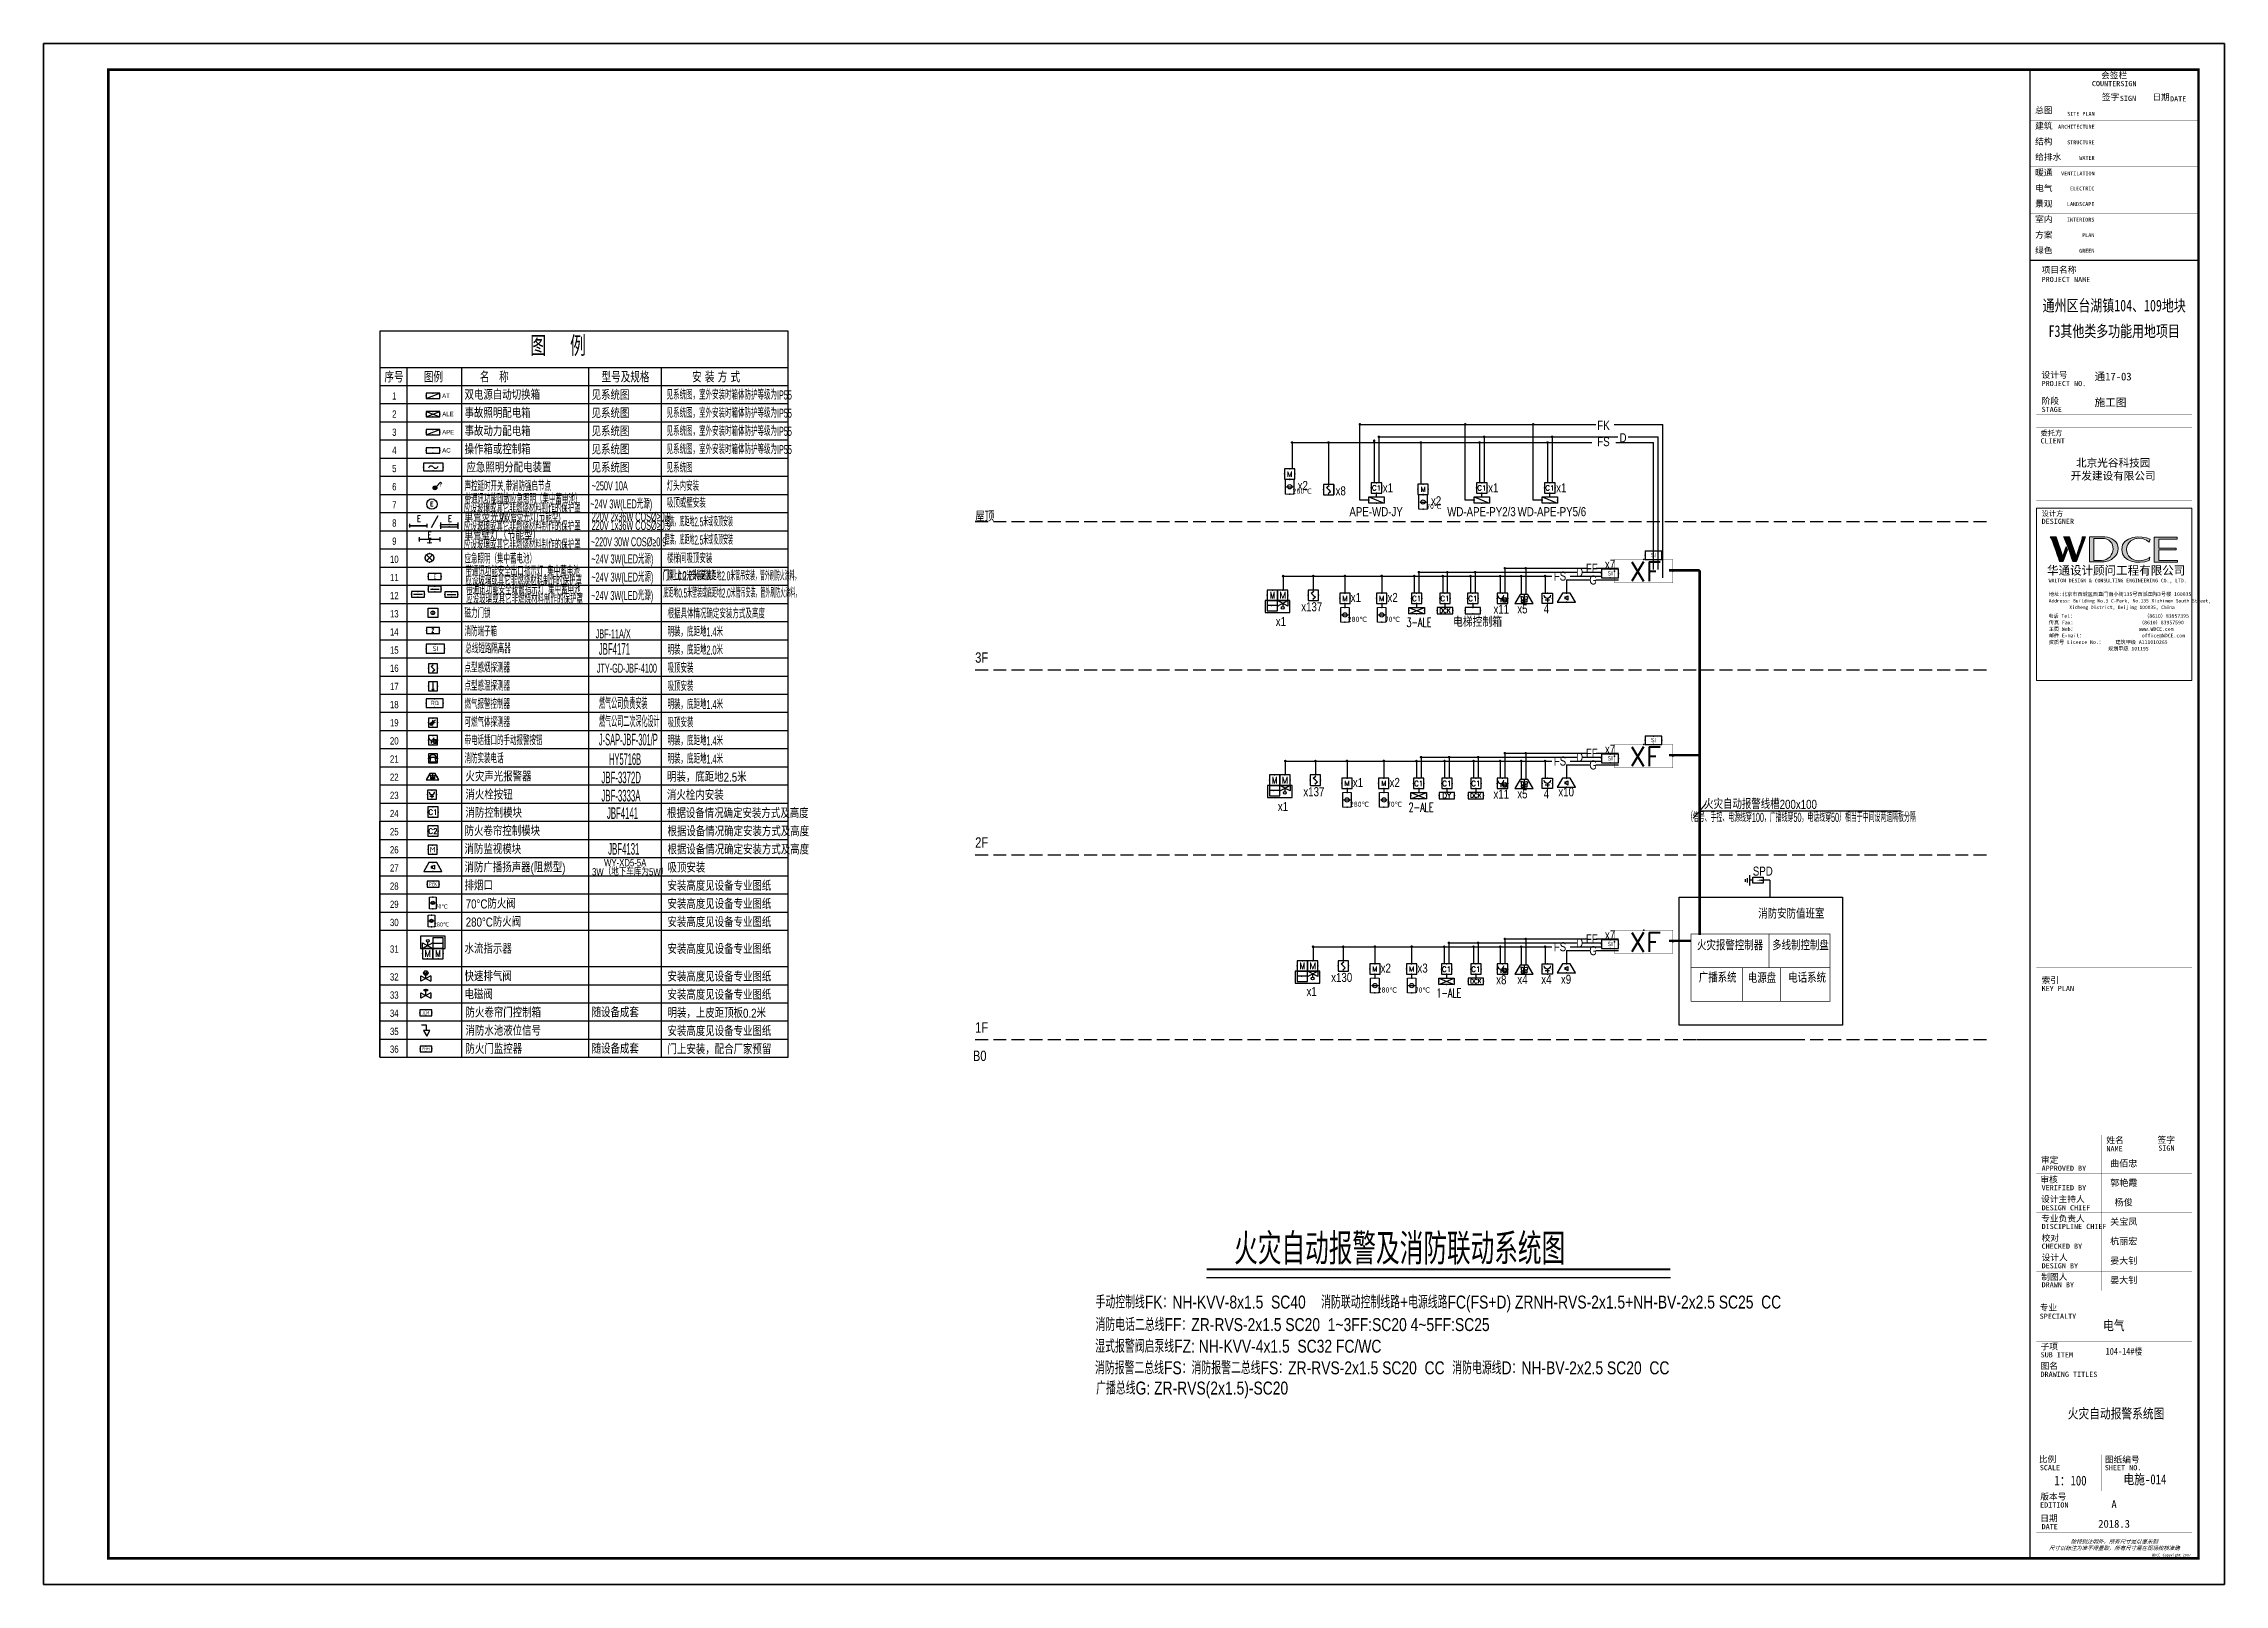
# Model space of a CAD drawing. Extents: x -54686 to 596156, y -555137 to 71395.
# Drawn here: x 512056 to 596156, y -483226 to -423826 of the extents above; entities that cross this region are included whole.
import ezdxf
from ezdxf.enums import TextEntityAlignment as Align

# ---------------------------------------------------------------- set-up
doc = ezdxf.new("R2010")
doc.units = 0
doc.header["$LTSCALE"] = 1000
for name, pattern in [('CONTINOUS', [0]), ('DASH', [0.35, 0.25, -0.1]), ('DOTE', [2.42, 2, -0.2, 0.02, -0.2])]:
    doc.linetypes.add(name, pattern=pattern)
doc.layers.get('0').update_dxf_attribs({"linetype": 'CONTINUOUS'})
doc.layers.get('Defpoints').update_dxf_attribs({"linetype": 'CONTINUOUS'})
for name, color, linetype in [('5', 3, 'CONTINUOUS'), ('BG-TEXT', 7, 'CONTINUOUS'), ('BG-WIRE', 7, 'CONTINUOUS'), ('DIM-系统', 3, 'CONTINUOUS'), ('EQUIP', 3, 'CONTINUOUS'), ('EQUIP-动力', 3, 'CONTINUOUS'), ('EQUIP-消防', 3, 'CONTINUOUS'), ('EQUIP-照明', 3, 'CONTINUOUS'), ('EQUIP-箱柜', 3, 'CONTINUOUS'), ('LAYER1', 7, 'CONTINOUS'), ('SHEET_TEXT', 7, 'CONTINUOUS'), ('SIG_TEXT', 7, 'CONTINUOUS'), ('TEL_TEXT', 3, 'CONTINUOUS'), ('TEL_TITLE', 6, 'CONTINUOUS'), ('WIRE', 4, 'CONTINUOUS'), ('WIRE-照明', 1, 'CONTINUOUS')]:
    doc.layers.add(name, color=color, linetype=linetype)
doc.layers.add('PUB_TEXT', color=7, linetype='CONTINUOUS', plot=False)
doc.styles.add('_HZTXT', font='ROS', dxfattribs={"width": 0.8, "bigfont": 'JD'})
doc.styles.add('_SIMPLEX', font='SIMPLEX', dxfattribs={"width": 0.8, "bigfont": 'JD'})
doc.styles.add('_TCH_LABEL', font='COMPLEX', dxfattribs={"bigfont": 'GBCBIG'})
doc.styles.add('_TEL_DIM', font='SIMPLEX', dxfattribs={"width": 0.8, "height": 3.5, "bigfont": 'HZTXT'})
doc.styles.add('H-图名', font='', dxfattribs={"width": 0.8, "height": 9})
doc.styles.add('hwxh', font='STXIHEI.TTF')
doc.styles.add('JD', font='ROS', dxfattribs={"width": 0.8, "height": 600, "bigfont": 'HZTXT'})
doc.styles.get("Standard").update_dxf_attribs({"font": 'GBENOR', "bigfont": 'GBCBIG'})
doc.styles.add('华文细黑', font='STXIHEI.TTF', dxfattribs={"height": 10})
doc.styles.get('H-图名').set_extended_font_data('SimSun')

msp = doc.modelspace()

# ---------------------------------------------------------------- texts
at = {"style": '华文细黑'}
for s, height, p in [('COUNTERSIGN', 200, (591906, -425266)), ('会签栏', 240, (591906, -424926))]:
    msp.add_text(s, height=height, dxfattribs=at).set_placement(p, align=Align.TOP_CENTER)
for s, height, p in [('总图', 240, (588856, -426276)), ('签字', 240, (591433, -425762)), ('SIGN', 200, (592124, -425837)), ('日期', 240, (593376, -425768)), ('DATE', 200, (594060, -425856)), ('建筑', 240, (588856, -426876)), ('结构', 240, (588856, -427476)), ('给排水', 240, (588856, -428076)), ('暖通', 240, (588856, -428676)), ('电气', 240, (588856, -429276)), ('景观', 240, (588856, -429876)), ('室内', 240, (588856, -430476)), ('方案', 240, (588856, -431076)), ('绿色', 240, (588856, -431676)), ('项目名称', 240, (589106, -432425)), ('PROJECT NAME', 200, (589106, -432818)), ('设计号', 240, (589101, -436478)), ('PROJECT NO.', 200, (589106, -436829)), ('STAGE', 200, (589106, -437829)), ('阶段', 240, (589106, -437479)), ('委托方', 200, (589066, -438740)), ('CLIENT', 200, (589066, -439040)), ('设计方', 200, (589106, -441842)), ('DESIGNER', 200, (589106, -442142)), ('索引', 240, (589106, -459812)), ('KEY PLAN', 200, (589106, -460152)), ('审定', 240, (589083, -466745)), ('姓名', 240, (591605, -465978)), ('NAME', 200, (591606, -466330)), ('签字', 240, (593575, -465969)), ('SIGN', 200, (593606, -466306)), ('审核', 240, (589060, -467496)), ('APPROVED BY', 200, (589106, -467082)), ('设计主持人', 240, (589088, -468250)), ('VERIFIED BY', 200, (589106, -467834)), ('专业负责人', 240, (589089, -469000)), ('DESIGN CHIEF', 200, (589106, -468607)), ('校对', 240, (589106, -469750)), ('CHECKED BY', 200, (589106, -470089)), ('DISCIPLINE CHIEF', 200, (589106, -469327)), ('设计人', 240, (589106, -470500)), ('DESIGN BY', 200, (589106, -470843)), ('制图人', 240, (589095, -471250)), ('DRAWN BY', 200, (589106, -471576)), ('专业', 240, (589033, -472433)), ('SPECIALTY', 200, (589033, -472788)), ('SUB ITEM', 200, (589068, -474276)), ('子项', 240, (589068, -473934)), ('DRAWING TITLES', 200, (589065, -475026)), ('图名', 240, (589065, -474685)), ('比例', 240, (589000, -478284)), ('图纸编号', 240, (591545, -478293)), ('SCALE', 200, (589037, -478626)), ('SHEET NO.', 200, (591545, -478626)), ('版本号', 240, (589055, -479723)), ('EDITION', 200, (589049, -480065)), ('日期', 240, (589055, -480557)), ('DATE', 200, (589106, -480899))]:
    msp.add_text(s, height=height, dxfattribs=at).set_placement(p, align=Align.TOP_LEFT)
for s, p in [('ARCHITECTURE', (591150, -426956)), ('SITE PLAN', (591150, -426456)), ('STRUCTURE', (591150, -427556)), ('VENTILATION', (591150, -428756)), ('WATER', (591150, -428156)), ('ELECTRIC', (591141, -429337)), ('INTERIORS', (591141, -430537)), ('LANDSCAPE', (591141, -429937)), ('PLAN', (591141, -431137)), ('GREEN', (591141, -431737))]:
    msp.add_text(s, height=150, dxfattribs=at).set_placement(p, align=Align.TOP_RIGHT)
at = {"color": 4, "style": '华文细黑', "width": 0.75}
for s, p in [('通州区台湖镇104、109地块', (591906, -434148)), ('F3其他类多功能用地项目', (591906, -435135))]:
    msp.add_text(s, height=450, dxfattribs=at).set_placement(p, align=Align.CENTER)
at = {"color": 4, "style": '华文细黑'}
for s, p in [('A', (591902, -480285)), ('2018.3', (591902, -481041))]:
    msp.add_text(s, height=300, dxfattribs=at).set_placement(p, align=Align.CENTER)
at = {"style": '华文细黑', "oblique": 20}
for s, p in [('尺寸以标注为准不得量取，所有尺寸需在现场校核准确', (591906, -481826)), ('除特别注明外，所有尺寸是以毫米制', (591906, -481576))]:
    msp.add_text(s, height=150, dxfattribs=at).set_placement(p, align=Align.MIDDLE_CENTER)
at = {"color": 4, "ltscale": 0.001, "char_height": 300, "width": 5848.95, "style": '华文细黑'}
for s, insert, attachment_point in [('通17-03', (591149, -436675), 4), ('施工图', (591149, -437675), 4), ('北京光谷科技园\\P开发建设有限公司', (591866, -440255), 5)]:
    msp.add_mtext(s, dxfattribs=dict(at, insert=insert, attachment_point=attachment_point))
at = {"style": '_HZTXT', "width": 0.8, "flags": 9}
for p in [(527063, -445768, 331063), (527067, -445768, 331063)]:
    msp.add_attdef('A', p, '传声器', height=0.00302, dxfattribs=at)
at = {"layer": 'BG-TEXT'}
for s, height, style, width, p in [('图    例', 770, 'JD', 0.8, (530822, -435872)), ('序号', 420, '_HZTXT', 0.8, (525199, -436889)), ('图例', 420, '_HZTXT', 0.8, (526716, -436889)), ('名   称', 420, '_HZTXT', 0.8, (528877, -436889)), ('型号及规格', 420, '_HZTXT', 0.8, (533573, -436889)), ('安 装 方 式', 420, '_HZTXT', 0.8, (537063, -436889)), ('1', 280, '_HZTXT', 0.8, (525497, -437547)), ('AT', 175, '_HZTXT', 0.8, (527427, -437492)), ('双电源自动切换箱', 350, '_HZTXT', 0.8, (528289, -437552)), ('见系统图', 350, '_HZTXT', 0.8, (533189, -437561)), ('见系统图，室外安装时箱体防护等级为IP55', 350, '_HZTXT', 0.55, (536082, -437547)), ('2', 280, '_HZTXT', 0.8, (525497, -438247)), ('ALE', 175, '_HZTXT', 0.8, (527427, -438192)), ('事故照明配电箱', 350, '_HZTXT', 0.8, (528289, -438252)), ('见系统图', 350, '_HZTXT', 0.8, (533189, -438261)), ('见系统图，室外安装时箱体防护等级为IP55', 350, '_HZTXT', 0.55, (536082, -438247)), ('3', 280, '_HZTXT', 0.8, (525497, -438947)), ('APE', 175, '_HZTXT', 0.8, (527427, -438892)), ('事故动力配电箱', 350, '_HZTXT', 0.8, (528289, -438952)), ('见系统图', 350, '_HZTXT', 0.8, (533189, -438961)), ('见系统图，室外安装时箱体防护等级为IP55', 350, '_HZTXT', 0.55, (536082, -438947)), ('4', 280, '_HZTXT', 0.8, (525497, -439647)), ('AC', 175, '_HZTXT', 0.8, (527427, -439592)), ('操作箱或控制箱', 350, '_HZTXT', 0.8, (528289, -439652)), ('见系统图', 350, '_HZTXT', 0.8, (533189, -439661)), ('见系统图，室外安装时箱体防护等级为IP55', 350, '_HZTXT', 0.55, (536082, -439647)), ('5', 280, '_HZTXT', 0.8, (525497, -440347)), ('声控延时开关,带消防强启节点', 350, '_HZTXT', 0.55, (528289, -441068)), ('应急照明分配电装置', 350, '_HZTXT', 0.8, (528364, -440351)), ('见系统图', 350, '_HZTXT', 0.8, (533189, -440361)), ('见系统图', 350, '_HZTXT', 0.55, (536082, -440361)), ('灯头内安装', 350, '_HZTXT', 0.55, (536082, -441061)), ('6', 280, '_HZTXT', 0.8, (525497, -441047)), ('7', 280, '_HZTXT', 0.8, (525497, -441747)), ('带通讯功能疏散应急照明（集中蓄电池）', 350, '_HZTXT', 0.55, (528291, -441557)), (' ~24V 3W(LED光源)', 350, '_HZTXT', 0.55, (533057, -441747)), ('~250V 10A', 350, '_HZTXT', 0.55, (533189, -441047)), ('吸顶或壁安装', 350, '_HZTXT', 0.55, (536090, -441716)), ('8', 280, '_HZTXT', 0.8, (525497, -442447)), ('应设玻璃或其它非燃烧材料制作的保护罩', 350, '_HZTXT', 0.55, (528264, -441918)), ('应设玻璃或其它非燃烧材料制作的保护罩', 350, '_HZTXT', 0.55, (528264, -442618)), ('单管荧光灯', 315, '_HZTXT', 0.8, (528289, -442249)), ('双管荧光灯(节能型)', 350, '_HZTXT', 0.55, (529807, -442260)), ('220V 2x36W COS%%C≥0.9', 350, '_HZTXT', 0.55, (533193, -442238)), ('220V 1x36W COS%%C≥0.9', 350, '_HZTXT', 0.55, (533193, -442576)), ('壁装，底距地2.5米或吸顶安装', 350, '_HZTXT', 0.42, (536004, -442437)), ('9', 280, '_HZTXT', 0.8, (525497, -443147)), ('应设玻璃或其它非燃烧材料制作的保护罩', 350, '_HZTXT', 0.55, (528264, -443318)), ('单管壁灯（节能型）', 315, '_HZTXT', 0.8, (528289, -442942)), (' ~220V 30W COS%%C≥0.9', 350, '_HZTXT', 0.55, (533082, -443208)), ('壁装，底距地2.5米或吸顶安装', 350, '_HZTXT', 0.42, (536004, -443137)), ('10', 280, '_HZTXT', 0.8, (525412, -443847)), ('应急照明（集中蓄电池）', 350, '_HZTXT', 0.55, (528289, -443868)), ('带通讯功能安全出口指示灯  集中蓄电池', 350, '_HZTXT', 0.55, (528321, -444343)), ('~24V 3W(LED光源)', 350, '_HZTXT', 0.55, (533179, -443868)), ('楼梯间吸顶安装', 350, '_HZTXT', 0.55, (536092, -443852)), ('11', 280, '_HZTXT', 0.8, (525412, -444547)), ('应设玻璃或其它非燃烧材料制作的保护罩', 350, '_HZTXT', 0.55, (528319, -444707)), ('带通讯功能安全疏散指示灯  集中蓄电池', 350, '_HZTXT', 0.55, (528354, -445054)), ('~24V 3W(LED光源)', 350, '_HZTXT', 0.55, (533179, -444568)), ('~24V 3W(LED光源)', 350, '_HZTXT', 0.55, (533179, -444568)), ('门洞上0.2米安装或底距地2.0米管吊安装，管外刷防火涂料，', 350, '_HZTXT', 0.42, (535940, -444521)), ('门洞上0.2米安装', 350, '_HZTXT', 0.55, (535940, -444511)), ('底距地0.5米壁装或底距地2.0米管吊安装，管外刷防火涂料，', 350, '_HZTXT', 0.42, (535959, -445181)), ('12', 280, '_HZTXT', 0.8, (525412, -445247)), ('13', 280, '_HZTXT', 0.8, (525412, -445947)), ('磁力门锁', 350, '_HZTXT', 0.55, (528289, -445968)), ('应设玻璃或其它非燃烧材料制作的保护罩', 350, '_HZTXT', 0.55, (528351, -445416)), ('~24V 3W(LED光源)', 350, '_HZTXT', 0.55, (533173, -445279)), ('根据具体情况确定安装方式及高度', 350, '_HZTXT', 0.55, (536116, -445982)), ('14', 280, '_HZTXT', 0.8, (525412, -446647)), ('消防端子箱', 350, '_HZTXT', 0.55, (528289, -446668)), (' JBF-11A/X', 350, '_HZTXT', 0.55, (533267, -446752)), ('明装，底距地1.4米', 350, '_HZTXT', 0.55, (536116, -446682)), ('15', 280, '_HZTXT', 0.8, (525412, -447347)), ('总线短路隔离器', 350, '_HZTXT', 0.55, (528318, -447329)), ('JBF4171', 450, '_HZTXT', 0.5, (533465, -447388)), ('明装，底距地2.0米', 350, '_HZTXT', 0.55, (536116, -447382)), ('16', 280, '_HZTXT', 0.8, (525412, -448047)), ('点型感烟探测器  ', 350, '_HZTXT', 0.55, (528289, -448068)), ('JTY-GD-JBF-4100', 350, '_HZTXT', 0.55, (533391, -448079)), ('吸顶安装', 350, '_HZTXT', 0.55, (536116, -448082)), ('17', 280, '_HZTXT', 0.8, (525412, -448747)), ('燃气报警控制器', 350, '_HZTXT', 0.55, (528289, -449468)), ('点型感温探测器', 350, '_HZTXT', 0.55, (528289, -448768)), ('燃气公司负责安装', 450, '_HZTXT', 0.4, (533471, -449482)), ('吸顶安装', 350, '_HZTXT', 0.55, (536116, -448782)), ('明装，底距地1.4米', 350, '_HZTXT', 0.55, (536116, -449482)), ('18', 280, '_HZTXT', 0.8, (525412, -449447)), ('19', 280, '_HZTXT', 0.8, (525412, -450147)), ('可燃气体探测器', 350, '_HZTXT', 0.55, (528289, -450168)), ('燃气公司二次深化设计', 450, '_HZTXT', 0.4, (533471, -450182)), ('吸顶安装', 350, '_HZTXT', 0.55, (536116, -450182)), ('20', 280, '_HZTXT', 0.8, (525412, -450847)), ('带电话插口的手动报警按钮', 350, '_HZTXT', 0.55, (528289, -450868)), ('J-SAP-JBF-301/P', 450, '_HZTXT', 0.4, (533471, -450882)), ('明装，底距地1.4米', 350, '_HZTXT', 0.55, (536116, -450882)), ('21', 280, '_HZTXT', 0.8, (525412, -451547)), ('消防实装电话', 350, '_HZTXT', 0.55, (528289, -451568)), ('明装，底距地1.4米', 350, '_HZTXT', 0.55, (536116, -451582)), ('22', 280, '_HZTXT', 0.8, (525412, -452247)), ('火灾声光报警器', 350, '_HZTXT', 0.8, (528322, -452268)), ('JBF-3372D', 450, '_HZTXT', 0.5, (533569, -452343)), ('明装，底距地2.5米', 350, '_HZTXT', 0.8, (536097, -452282)), ('23', 280, '_HZTXT', 0.8, (525412, -452947)), ('消火栓按钮', 350, '_HZTXT', 0.8, (528322, -452968)), ('消防控制模块', 350, '_HZTXT', 0.8, (528322, -453668)), ('JBF-3333A', 450, '_HZTXT', 0.5, (533568, -453042)), ('JBF4141', 450, '_HZTXT', 0.5, (533779, -453716)), ('根据设备情况确定安装方式及高度', 350, '_HZTXT', 0.8, (536097, -453682)), ('消火栓内安装', 350, '_HZTXT', 0.8, (536097, -452982)), ('24', 280, '_HZTXT', 0.8, (525412, -453647)), ('25', 280, '_HZTXT', 0.8, (525412, -454347)), ('防火卷帘控制模块', 350, '_HZTXT', 0.8, (528289, -454368)), ('根据设备情况确定安装方式及高度', 350, '_HZTXT', 0.8, (536116, -454382)), ('26', 280, '_HZTXT', 0.8, (525412, -455047)), ('消防监视模块', 350, '_HZTXT', 0.8, (528289, -455068)), ('JBF4131', 450, '_HZTXT', 0.5, (533828, -455095)), ('根据设备情况确定安装方式及高度', 350, '_HZTXT', 0.8, (536116, -455082)), ('27', 280, '_HZTXT', 0.8, (525412, -455747)), ('消防广播扬声器(阻燃型)', 350, '_HZTXT', 0.8, (528289, -455768)), ('3W（地下车库为5W）', 280, '_HZTXT', 0.8, (533205, -455895)), ('WY-XD5-5A', 280, '_HZTXT', 0.8, (533669, -455542)), ('吸顶安装', 350, '_HZTXT', 0.8, (536116, -455782)), ('28', 280, '_HZTXT', 0.8, (525412, -456447)), ('排烟口', 350, '_HZTXT', 0.8, (528289, -456468)), ('安装高度见设备专业图纸', 350, '_HZTXT', 0.8, (536116, -456482)), ('29', 280, '_HZTXT', 0.8, (525412, -457147)), ('70%%DC防火阀', 350, '_HZTXT', 0.8, (528334, -457168)), ('280%%DC防火阀', 350, '_HZTXT', 0.8, (528334, -457868)), ('安装高度见设备专业图纸', 350, '_HZTXT', 0.8, (536116, -457182)), ('安装高度见设备专业图纸', 350, '_HZTXT', 0.8, (536116, -457882)), ('30', 280, '_HZTXT', 0.8, (525412, -457847)), ('31', 280, '_HZTXT', 0.8, (525412, -458874)), ('水流指示器', 350, '_HZTXT', 0.8, (528289, -458905)), ('安装高度见设备专业图纸', 350, '_HZTXT', 0.8, (536116, -458918)), ('32', 280, '_HZTXT', 0.8, (525412, -459947)), ('快速排气阀', 350, '_HZTXT', 0.8, (528289, -459968)), ('安装高度见设备专业图纸', 350, '_HZTXT', 0.8, (536116, -459982)), ('33', 280, '_HZTXT', 0.8, (525412, -460647)), ('电磁阀', 350, '_HZTXT', 0.8, (528289, -460668)), ('安装高度见设备专业图纸', 350, '_HZTXT', 0.8, (536116, -460682)), ('34', 280, '_HZTXT', 0.8, (525412, -461347)), ('消防水池液位信号', 350, '_HZTXT', 0.8, (528325, -462068)), ('防火卷帘门控制箱', 350, '_HZTXT', 0.8, (528325, -461368)), ('随设备成套', 350, '_HZTXT', 0.8, (533189, -461361)), ('安装高度见设备专业图纸', 350, '_HZTXT', 0.8, (536116, -462082)), ('明装，上皮距顶板0.2米', 350, '_HZTXT', 0.8, (536116, -461382)), ('35', 280, '_HZTXT', 0.8, (525412, -462047)), ('36', 280, '_HZTXT', 0.8, (525412, -462732)), ('防火门监控器', 350, '_HZTXT', 0.8, (528325, -462768)), ('随设备成套', 350, '_HZTXT', 0.8, (533189, -462761)), ('门上安装，配合厂家预留', 350, '_HZTXT', 0.8, (536116, -462782))]:
    msp.add_text(s, height=height, dxfattribs=dict(at, style=style, width=width)).set_placement(p)
at = {"layer": 'PUB_TEXT', "style": '_HZTXT', "width": 0.8}
msp.add_text('火灾自动报警及消防联动系统图', height=1200, rotation=0, dxfattribs=at).set_placement((557967, -470894, -39448))
at = {"layer": 'SHEET_TEXT', "style": '华文细黑'}
for tag, p in [('郭艳霞', (592274, -467621)), ('曲佰忠', (592274, -466871)), ('杨俊', (592274, -468371)), ('关宝凤', (592274, -469121)), ('杭丽宏', (592274, -469871)), ('晏大钊', (592274, -470621)), ('晏大钊', (592274, -471371))]:
    msp.add_attdef(tag, text='', height=250, dxfattribs=at).set_placement(p, align=Align.TOP_CENTER)
at = {"layer": 'SIG_TEXT', "style": '_HZTXT'}
for s, width, p in [('FK', 0.8, (572211, -438542)), ('FS', 0.8, (572211, -439170)), ('D', 0.8, (572965, -439020)), ('x2', 0.8, (560614, -440862)), ('x8', 0.8, (562077, -441067)), ('x1', 0.8, (563898, -440953)), ('x2', 0.8, (565756, -441452)), ('x1', 0.8, (567960, -440953)), ('x1', 0.8, (570583, -440953)), ('APE-WD-JY', 0.8, (563442, -441871)), ('WD-APE-PY2/3', 0.8, (567505, -441871)), ('WD-APE-PY5/6', 0.8, (570221, -441871)), ('D', 0.8, (571288, -444204)), ('FF', 0.8, (571760, -444054)), ('x7', 0.8, (572463, -443894)), ('FS', 0.8, (570533, -444354)), ('G', 0.8, (571811, -444504)), ('x137', 0.8, (560960, -445536)), ('x1', 0.8, (562661, -445178)), ('x2', 0.8, (564079, -445178)), ('x11', 0.8, (568270, -445629)), ('x5', 0.8, (569085, -445618)), ('4', 0.8, (570010, -445613)), ('x1', 0.8, (559770, -446103)), ('FS', 0.8, (570533, -451485)), ('D', 0.8, (571288, -451335)), ('FF', 0.8, (571760, -451185)), ('G', 0.8, (571811, -451635)), ('x7', 0.8, (572463, -451024)), ('x1', 0.8, (562743, -452309)), ('x2', 0.8, (564161, -452309)), ('x1', 0.8, (559851, -453234)), ('x137', 0.8, (561042, -452667)), ('x11', 0.8, (568270, -452759)), ('x5', 0.8, (569085, -452749)), ('4', 0.8, (570010, -452744)), ('x10', 0.8, (570771, -452672)), ('火灾自动报警线槽200x100', 0.8, (578267, -453154)), ('（信号、手控、电源线穿100，广播线穿50，电话线穿50）相当于中间设两道隔板分隔', 0.5, (579842, -453655)), ('D', 0.8, (571288, -458494)), ('FF', 0.8, (571760, -458344)), ('x7', 0.8, (572463, -458183)), ('FS', 0.8, (570533, -458644)), ('G', 0.8, (571811, -458794)), ('x130', 0.8, (562115, -459826)), ('x2', 0.8, (563816, -459468)), ('x3', 0.8, (565234, -459468)), ('x8', 0.8, (568270, -459918)), ('x4', 0.8, (569085, -459907)), ('x4', 0.8, (570010, -459903)), ('x9', 0.8, (570767, -459898)), ('x1', 0.8, (560956, -460365))]:
    msp.add_text(s, height=350, dxfattribs=dict(at, width=width)).set_placement(p, align=Align.MIDDLE_CENTER)
at = {"layer": 'TEL_TEXT'}
for s, height, style, width, p in [('E', 245, '_TEL_DIM', 0.64, (526457, -442266)), ('E', 245, '_TEL_DIM', 0.64, (527654, -442266)), ('E', 245, '_TEL_DIM', 0.64, (526868, -442894)), ('3-ALE', 350, '_TEL_DIM', 0.64, (564616, -446312)), ('电梯控制箱', 350, '_TEL_DIM', 0.8, (566409, -446307)), ('2-ALE', 350, '_TEL_DIM', 0.64, (564698, -453443)), ('SPD', 350, '_HZTXT', 0.8, (577969, -455903)), ('消防安防值班室', 350, '_HZTXT', 0.8, (578181, -457557)), ('火灾报警控制器', 350, '_HZTXT', 0.8, (575818, -458775)), ('多线制控制盘', 350, '_HZTXT', 0.8, (578716, -458775)), ('广播系统', 350, '_HZTXT', 0.8, (575887, -460020)), ('电源盘', 350, '_HZTXT', 0.8, (577778, -460038)), ('电话系统', 350, '_HZTXT', 0.8, (579336, -460026)), ('1-ALE', 350, '_TEL_DIM', 0.64, (565771, -460602)), ('手动控制线FK：NH-KVV-8x1.5  SC40    消防联动控制线路+电源线路FC(FS+D) ZRNH-RVS-2x1.5+NH-BV-2x2.5 SC25  CC', 500, '_HZTXT', 0.8, (552622, -472592)), ('消防电话二总线FF：ZR-RVS-2x1.5 SC20  1~3FF:SC20 4~5FF:SC25 ', 500, '_HZTXT', 0.8, (552622, -473461)), ('电气', 379.7, 'H-图名', 0.8, (591479, -473431)), ('湿式报警阀启泵线FZ: NH-KVV-4x1.5  SC32 FC/WC', 500, '_HZTXT', 0.8, (552612, -474294)), ('104-14#楼', 265.8, 'H-图名', 0.8, (591575, -474375)), ('消防报警二总线FS：消防报警二总线FS：ZR-RVS-2x1.5 SC20  CC  消防电源线D：NH-BV-2x2.5 SC20  CC', 500, '_HZTXT', 0.8, (552602, -475128)), ('广播总线G: ZR-RVS(2x1.5)-SC20', 500, '_HZTXT', 0.8, (552646, -475908)), ('火灾自动报警系统图', 379.7, 'H-图名', 0.8, (590113, -476829)), ('1：100', 379.7, 'H-图名', 0.8, (589600, -479413)), ('电施-014', 379.7, 'H-图名', 0.8, (592264, -479366))]:
    msp.add_text(s, height=height, dxfattribs=dict(at, style=style, width=width)).set_placement(p)
at = {"layer": 'TEL_TEXT', "ltscale": 2, "style": '_HZTXT', "width": 0.8}
for s, p in [('屋顶', (547981, -442244)), ('3F', (547981, -447695)), ('2F', (547981, -454825)), ('1F', (547981, -461956)), ('B0', (547894, -463049))]:
    msp.add_text(s, height=400, dxfattribs=at).set_placement(p)
at = {"layer": 'TEL_TEXT', "linetype": 'DOTE', "style": '_HZTXT', "width": 0.4}
msp.add_text('HY5716B', height=450, dxfattribs=at).set_placement((533863, -451634))

# ---------------------------------------------------------------- blocks, each defined once
blk = doc.blocks.new('$equip$00001700')
for p, q in [((-0.5, 0.5), (-0.5, -0.5)), ((0.5, 0.5), (-0.5, 0.5)), ((-0.2, 0.2), (0.05, 0.4)), ((0, 0), (-0.2, 0.2)), ((0, 0), (0.2, -0.2)), ((0.5, -0.5), (0.5, 0.5)), ((-0.5, -0.5), (0.5, -0.5)), ((0.2, -0.2), (-0.05, -0.4))]:
    blk.add_line(p, q)
for p in [(-0.5, 0), (0, 0.5), (0.5, 0), (0, -0.5)]:
    blk.add_point(p)
at = {"flags": 1}
for tag, height, p in [('A', 0.00002, (0, 0)), ('B', 0.4, (0.75, -0.2))]:
    blk.add_attdef(tag, text='', height=height, dxfattribs=at).set_placement(p, align=Align.MIDDLE_CENTER)
blk = doc.blocks.new('$equip$00001711')
for p, q in [((-0.5, 1), (-0.5, 0)), ((0.5, 1), (-0.5, 1)), ((-0.5, 0), (0.5, 0)), ((-0.17, 0.5), (-0.17, 0.15)), ((0.5, 0), (0.5, 1))]:
    blk.add_line(p, q)
for radius in [0.226, 0.113]:
    blk.add_circle((0.23, 0.36), radius)
blk.add_arc((-0.17, 0.8), 0.3, 180, 0)
for p in [(-0.5, 0.5), (0, 1), (0, 0), (0.5, 0.5)]:
    blk.add_point(p)
at = {"flags": 1}
for tag, height, p in [('A', 0.00002, (0, 0)), ('B', 0.4, (0.76, 0.31))]:
    blk.add_attdef(tag, text='', height=height, dxfattribs=at).set_placement(p, align=Align.MIDDLE_CENTER)
blk = doc.blocks.new('$equip$00001712')
for p, q in [((-0.5, 1), (-0.5, 0)), ((0.5, 1), (-0.5, 1)), ((-0.5, 0), (0.5, 0)), ((-0.22, 0.33), (0.22, 0.33)), ((0, 0.5), (0, 0.15)), ((0.5, 0), (0.5, 1))]:
    blk.add_line(p, q)
blk.add_arc((0, 0.8), 0.3, 180, 0)
for p in [(-0.5, 0.5), (0, 1), (0, 0), (0.5, 0.5)]:
    blk.add_point(p)
at = {"flags": 1}
for tag, height, p in [('A', 0.00002, (0, 0)), ('B', 0.4, (0.73, 0.3))]:
    blk.add_attdef(tag, text='', height=height, dxfattribs=at).set_placement(p, align=Align.MIDDLE_CENTER)
blk = doc.blocks.new('A$C5F0073ED')
blk.add_point((351, 1))
at = {"layer": 'EQUIP-消防'}
for p, q in [((202, 350), (0, 1)), ((0, 1), (703, 1)), ((502, 350), (202, 350)), ((502, 350), (202, 350)), ((244, 285), (332, 245)), ((264, 125), (244, 285)), ((332, 125), (244, 125)), ((244, 125), (244, 57)), ((244, 57), (332, 57)), ((332, 245), (312, 125)), ((332, 57), (332, 125)), ((352, 350), (352, 0)), ((396, 56), (396, 170)), ((456, 56), (396, 56)), ((456, 170), (456, 56)), ((703, 1), (502, 350))]:
    blk.add_line(p, q, dxfattribs=at)
blk.add_circle((426, 216), 55.4, dxfattribs=at)
for p in [(101, 175), (352, 350), (602, 175)]:
    blk.add_point(p, dxfattribs=at)
at = {"color": 7, "style": '_TEL_DIM', "flags": 1}
blk.add_attdef('A', text='', height=0.01, dxfattribs=at).set_placement((351, 1), align=Align.MIDDLE_CENTER)
blk = doc.blocks.new('$equip$00002776')
for p, q in [((0.65, 0.65), (-0.65, 0.65)), ((-0.65, 0.65), (-0.65, 0)), ((-0.65, 0), (0.65, 0)), ((0.65, 0), (0.65, 0.65))]:
    blk.add_line(p, q)
at = {"const_width": 0.04}
blk.add_lwpolyline([(-0.65, 0.65), (-0.65, 0), (0.65, 0), (0.65, 0.65), (-0.65, 0.65), (-0.65, 0)], dxfattribs=at)
for p in [(-0.65, 0.33), (0, 0.65), (0, 0), (0.65, 0.33)]:
    blk.add_point(p)
at = {"color": 7}
blk.add_attdef('$TEXT$', text='', height=0.34, dxfattribs=at).set_placement((0.01, 0.34), align=Align.MIDDLE_CENTER)
at = {"color": 7, "flags": 1}
for tag, height, p in [('A', 0.00002, (0, 0)), ('B', 0.4, (0.9, 0.25))]:
    blk.add_attdef(tag, text='', height=height, dxfattribs=at).set_placement(p, align=Align.MIDDLE_CENTER)
blk = doc.blocks.new('$equip$00002677')
for p, q in [((-0.3, 0.7), (-0.7, 0)), ((-0.7, 0), (0.7, 0)), ((0.3, 0.7), (-0.3, 0.7)), ((-0.12, 0.42), (-0.12, 0.26)), ((-0.12, 0.42), (-0.04, 0.42)), ((-0.04, 0.26), (-0.12, 0.26)), ((-0.04, 0.42), (0.12, 0.5)), ((-0.04, 0.42), (-0.04, 0.26)), ((0.12, 0.17), (-0.04, 0.26)), ((0.12, 0.5), (0.12, 0.17)), ((0.7, 0), (0.3, 0.7))]:
    blk.add_line(p, q)
at = {"const_width": 0.04}
blk.add_lwpolyline([(-0.3, 0.7), (0.3, 0.7), (0.7, 0), (-0.7, 0), (-0.3, 0.7), (0.3, 0.7)], dxfattribs=at)
blk.add_lwpolyline([(-0.3, 0.7), (0.3, 0.7), (0.7, 0), (-0.7, 0), (-0.3, 0.7), (0.3, 0.7)], dxfattribs=at)
for p in [(-0.5, 0.35), (0, 0.7), (0, 0), (0.5, 0.35)]:
    blk.add_point(p)
at = {"color": 7, "flags": 1}
for tag, height, p in [('A', 0.00002, (0, 0)), ('B', 0.4, (0.96, 0.3))]:
    blk.add_attdef(tag, text='', height=height, dxfattribs=at).set_placement(p, align=Align.MIDDLE_CENTER)
blk = doc.blocks.new('$equip$00001416')
for p, q in [((0.75, 0.6), (-0.75, 0.6)), ((-0.75, 0), (0.75, 0.6)), ((-0.75, 0.6), (-0.75, 0)), ((-0.75, 0), (0.75, 0)), ((0.75, 0), (0.75, 0.6))]:
    blk.add_line(p, q)
for p in [(-0.75, 0.3), (0, 0.6), (0, 0), (0.75, 0.3)]:
    blk.add_point(p)
at = {"style": '_TCH_LABEL', "flags": 9}
blk.add_attdef('A', (0, 0), '', height=0.00002, dxfattribs=at)
blk = doc.blocks.new('$equip_U$00000168(HT0578)')
at = {"color": 3}
for p, q in [((0.5, 1), (-0.5, 1)), ((-0.5, 1), (-0.5, 0)), ((0.5, 1), (-0.5, 1)), ((-0.5, 1), (-0.5, 0)), ((-0.5, 0), (0.5, 0)), ((-0.5, 0), (0.5, 0)), ((0.5, 0), (0.5, 1)), ((0.5, 0), (0.5, 1))]:
    blk.add_line(p, q, dxfattribs=at)
at = {"color": 3, "const_width": 0.0125}
for points in [[(-0.5, 1), (-0.5, 0)], [(0.5, 1), (-0.5, 1)], [(-0.5, 0), (0.5, 0)], [(0.5, 0), (0.5, 1)]]:
    blk.add_lwpolyline(points, dxfattribs=at)
for p in [(-0.5, 0.5), (0, 1), (0, 0), (0.5, 0.5)]:
    blk.add_point(p)
at = {"color": 7, "style": '_TEL_DIM'}
blk.add_attdef('$TEXT$', text='', height=0.5, dxfattribs=at).set_placement((0, 0.49), align=Align.MIDDLE_CENTER)
at = {"color": 7, "style": '_TEL_DIM', "flags": 1}
blk.add_attdef('A', text='', height=0.000025, dxfattribs=at).set_placement((0, 0), align=Align.MIDDLE_CENTER)
blk = doc.blocks.new('$equip$00001424')
for p, q in [((-0.75, 0), (0.75, 0.6)), ((-0.75, 0.6), (0.75, 0)), ((0.75, 0.6), (-0.75, 0.6)), ((-0.75, 0.6), (-0.75, 0)), ((-0.75, 0), (0.75, 0)), ((0.75, 0), (0.75, 0.6))]:
    blk.add_line(p, q)
for p in [(-0.75, 0.3), (0, 0.6), (0, 0), (0.75, 0.3)]:
    blk.add_point(p)
at = {"style": '_TCH_LABEL', "flags": 9}
blk.add_attdef('A', (0, 0), '', height=0.00002, dxfattribs=at)
blk = doc.blocks.new('$equip_U$00000156(HT0578)')
at = {"color": 3}
for p, q in [((0, 0), (-1, 0)), ((-1, 0), (-1, -1)), ((1, 1), (0, 1)), ((0, 1), (0, 0)), ((0, 0), (1, 0)), ((1, 0), (0, 0)), ((0, 0), (0, -1)), ((0, -1), (0, 0)), ((1, 0), (1, 1)), ((1, -1), (1, 0)), ((-1, -1), (0, -1)), ((0, -1), (1, -1))]:
    blk.add_line(p, q, dxfattribs=at)
at = {"color": 3, "linetype": 'Continuous'}
for p, q in [((-0.99, 0), (-0.99, 0.54)), ((-0.99, 0.54), (0, 0)), ((0, 0.54), (-0.99, 0)), ((-0.49, 0.27), (-0.49, 0.59)), ((0, 0.54), (0, 0))]:
    blk.add_line(p, q, dxfattribs=at)
at = {"color": 7}
blk.add_line((0.1, 0.5), (0.9, 0.5), dxfattribs=at)
at = {"color": 4, "linetype": 'DASH'}
blk.add_lwpolyline([(-1.19, 0), (1.19, 0), (1.19, 1.16), (-1.19, 1.16)], close=True, dxfattribs=at)
at = {"color": 3}
blk.add_lwpolyline([(-1, 0), (1, 0), (1, 0), (-1, 0)], close=True, dxfattribs=at)
at = {"color": 3, "linetype": 'Continuous'}
blk.add_circle((-0.49, 0.72), 0.135, dxfattribs=at)
for p in [(-0.99, 0), (1, 0), (-1, -0.5), (-0.5, -1), (0, -1), (0.5, -1), (1, -0.5)]:
    blk.add_point(p)
at = {"color": 7}
blk.add_solid([(0.9, 0.5), (0.55, 0.57), (0.55, 0.43)], dxfattribs=at)
at = {"color": 7, "style": '_TEL_DIM', "flags": 1}
blk.add_attdef('A', text='', height=0.000025, dxfattribs=at).set_placement((0, 0), align=Align.MIDDLE_CENTER)
at = {"color": 7, "style": '_TEL_DIM'}
blk.add_attdef('$TEXT$', text='', height=0.627, dxfattribs=at).set_placement((-0.5, -0.5), align=Align.MIDDLE_CENTER)
at = {"color": 3, "style": '_TEL_DIM', "width": 0.8}
blk.add_attdef('M', text='', height=0.627, dxfattribs=at).set_placement((0.5, -0.5), align=Align.MIDDLE_CENTER)
blk = doc.blocks.new('$equip_U$00000169(HT0578)')
at = {"color": 1}
for p, q in [((0.5, 1), (-0.5, 1)), ((-0.5, 1), (-0.5, 0)), ((0.5, 1), (-0.5, 1)), ((-0.5, 1), (-0.5, 0)), ((-0.5, 0), (0.5, 0)), ((-0.5, 0), (0.5, 0)), ((0.5, 0), (0.5, 1)), ((0.5, 0), (0.5, 1))]:
    blk.add_line(p, q, dxfattribs=at)
at = {"color": 1, "const_width": 0.0125}
for points in [[(-0.5, 1), (-0.5, 0)], [(0.5, 1), (-0.5, 1)], [(-0.5, 0), (0.5, 0)], [(0.5, 0), (0.5, 1)]]:
    blk.add_lwpolyline(points, dxfattribs=at)
for p in [(-0.5, 0.5), (0, 1), (0, 0), (0.5, 0.5)]:
    blk.add_point(p)
at = {"color": 7, "style": '_TEL_DIM'}
blk.add_attdef('$TEXT$', text='', height=0.5, dxfattribs=at).set_placement((0, 0.49), align=Align.MIDDLE_CENTER)
at = {"color": 7, "style": '_TEL_DIM', "flags": 1}
blk.add_attdef('A', text='', height=0.000025, dxfattribs=at).set_placement((0, 0), align=Align.MIDDLE_CENTER)
blk = doc.blocks.new('WDCE Copyright200X')
at = {"const_width": 0.016}
blk.add_lwpolyline([(-10.6, 1.26, 1), (-11.4, 1.26, 1)], format="xyb", close=True, dxfattribs=at)
at = {"style": '华文细黑'}
for s, p in [('WDCE ', (-11.46, 0.5)), ('     Copyright ', (-3.51, 0.5))]:
    blk.add_text(s, height=1, dxfattribs=at).set_placement(p, align=Align.BOTTOM_RIGHT)
blk.add_text('c', height=0.6, dxfattribs=at).set_placement((-11.04, 1.35), align=Align.MIDDLE_CENTER)
blk.add_attdef('200X', text='', height=1, dxfattribs=at).set_placement((-0.45, 0.5), align=Align.BOTTOM_RIGHT)
blk = doc.blocks.new('logo2')
h = blk.add_hatch(color=7)
h.paths.add_polyline_path([(19.02, -7.36), (15.84, -7.36), (15.84, -3.97), (18.97, -3.97), (18.97, -4.24), (16.46, -4.24), (16.46, -5.45), (18.81, -5.45), (18.81, -5.69), (16.47, -5.69), (16.47, -7.12), (19.02, -7.12)])
edge = h.paths.add_edge_path()
edge.add_spline(control_points=[(15.26, -4.21), (15.26, -4.21), (15.13, -4.65), (15.13, -4.65), (15.13, -4.65), (14.62, -4.1), (13.73, -4.1), (13.04, -4.1), (12.07, -4.54), (12.08, -5.62), (12.08, -6.49), (12.77, -7.16), (13.73, -7.17), (14.66, -7.17), (15.23, -6.68), (15.23, -6.68), (15.23, -6.68), (15.16, -7.11), (15.16, -7.11), (13.63, -7.7), (11.42, -7.29), (11.41, -5.64), (11.4, -3.72), (14.16, -3.66), (15.26, -4.21)], knot_values=[0, 0, 0, 0, 1, 1, 1, 2, 2, 2, 3, 3, 3, 4, 4, 4, 5, 5, 5, 6, 6, 6, 7, 7, 7, 8, 8, 8, 8], degree=3, periodic=0)
edge = h.paths.add_edge_path(flags=16)
edge.add_spline(control_points=[(10.23, -5.57), (10.23, -5.16), (10.12, -4.83), (9.9, -4.58), (9.63, -4.27), (9.23, -4.12), (8.69, -4.12), (8.69, -4.12), (7.64, -4.12), (7.64, -4.12), (7.64, -4.12), (7.64, -7.1), (7.64, -7.1), (7.64, -7.1), (8.66, -7.1), (8.66, -7.1), (9.13, -7.1), (9.52, -6.93), (9.82, -6.6), (10.09, -6.31), (10.23, -5.96), (10.23, -5.57)], knot_values=[0, 0, 0, 0, 1, 1, 1, 2, 2, 2, 3, 3, 3, 4, 4, 4, 5, 5, 5, 6, 6, 6, 7, 7, 7, 7], degree=3, periodic=0)
edge = h.paths.add_edge_path()
edge.add_spline(control_points=[(10.92, -5.51), (10.92, -5.96), (10.72, -6.37), (10.34, -6.72), (9.92, -7.1), (9.41, -7.29), (8.82, -7.29), (8.82, -7.29), (7.03, -7.29), (7.03, -7.29), (7.03, -7.29), (7.03, -3.92), (7.03, -3.92), (7.03, -3.92), (9.1, -3.92), (9.1, -3.92), (9.59, -3.92), (10.01, -4.06), (10.36, -4.34), (10.73, -4.64), (10.92, -5.03), (10.92, -5.51)], knot_values=[0, 0, 0, 0, 1, 1, 1, 2, 2, 2, 3, 3, 3, 4, 4, 4, 5, 5, 5, 6, 6, 6, 7, 7, 7, 7], degree=3, periodic=0)
at = {"lineweight": 0}
blk.add_lwpolyline([(19.02, -7.36), (15.84, -7.36), (15.84, -3.97), (18.97, -3.97), (18.97, -4.24), (16.46, -4.24), (16.46, -5.45), (18.81, -5.45), (18.81, -5.69), (16.47, -5.69), (16.47, -7.12), (19.02, -7.12), (19.02, -7.36)], dxfattribs=at)
for points, knots in [([(10.92, -5.51), (10.92, -5.96), (10.72, -6.37), (10.34, -6.72), (9.92, -7.1), (9.41, -7.29), (8.82, -7.29), (8.82, -7.29), (7.03, -7.29), (7.03, -7.29), (7.03, -7.29), (7.03, -3.92), (7.03, -3.92), (7.03, -3.92), (9.1, -3.92), (9.1, -3.92), (9.59, -3.92), (10.01, -4.06), (10.36, -4.34), (10.73, -4.64), (10.92, -5.03), (10.92, -5.51)], [0, 0, 0, 0, 1, 1, 1, 2, 2, 2, 3, 3, 3, 4, 4, 4, 5, 5, 5, 6, 6, 6, 7, 7, 7, 7]), ([(10.23, -5.57), (10.23, -5.16), (10.12, -4.83), (9.9, -4.58), (9.63, -4.27), (9.23, -4.12), (8.69, -4.12), (8.69, -4.12), (7.64, -4.12), (7.64, -4.12), (7.64, -4.12), (7.64, -7.1), (7.64, -7.1), (7.64, -7.1), (8.66, -7.1), (8.66, -7.1), (9.13, -7.1), (9.52, -6.93), (9.82, -6.6), (10.09, -6.31), (10.23, -5.96), (10.23, -5.57)], [0, 0, 0, 0, 1, 1, 1, 2, 2, 2, 3, 3, 3, 4, 4, 4, 5, 5, 5, 6, 6, 6, 7, 7, 7, 7]), ([(15.26, -4.21), (15.26, -4.21), (15.13, -4.65), (15.13, -4.65), (15.13, -4.65), (14.62, -4.1), (13.73, -4.1), (13.04, -4.1), (12.07, -4.54), (12.08, -5.62), (12.08, -6.49), (12.77, -7.16), (13.73, -7.17), (14.66, -7.17), (15.23, -6.68), (15.23, -6.68), (15.23, -6.68), (15.16, -7.11), (15.16, -7.11), (13.63, -7.7), (11.42, -7.29), (11.41, -5.64), (11.4, -3.72), (14.16, -3.66), (15.26, -4.21)], [0, 0, 0, 0, 1, 1, 1, 2, 2, 2, 3, 3, 3, 4, 4, 4, 5, 5, 5, 6, 6, 6, 7, 7, 7, 8, 8, 8, 8])]:
    blk.add_open_spline(points, degree=3, knots=knots, dxfattribs=at)
blk = doc.blocks.new('logo1')
h = blk.add_hatch(color=8)
edge = h.paths.add_edge_path()
edge.add_spline(control_points=[(3.86, -5.21), (3.63, -5.88), (3.39, -6.56), (3.39, -6.56), (3.39, -6.56), (2.5, -3.91), (2.5, -3.91), (2.5, -3.91), (1.8, -3.91), (1.69, -3.91), (2.02, -4.39), (2.95, -7.27), (2.95, -7.27), (2.95, -7.27), (3.44, -7.27), (3.44, -7.27), (3.44, -7.27), (4.03, -5.66), (4.03, -5.66), (4.03, -5.66), (3.86, -5.21), (3.86, -5.21)], knot_values=[0, 0, 0, 0, 1, 1, 1, 2, 2, 2, 3, 3, 3, 4, 4, 4, 5, 5, 5, 6, 6, 6, 7, 7, 7, 7], degree=3, periodic=0)
h = blk.add_hatch(color=7)
edge = h.paths.add_edge_path()
edge.add_spline(control_points=[(6.04, -3.91), (6.09, -4.1), (5.2, -6.56), (5.2, -6.56), (5.2, -6.56), (4.3, -3.91), (4.3, -3.91), (4.3, -3.91), (3.6, -3.91), (3.49, -3.91), (3.82, -4.39), (4.75, -7.27), (4.75, -7.27), (4.75, -7.27), (5.24, -7.27), (5.24, -7.27), (5.24, -7.27), (6.33, -4.3), (6.33, -4.3), (6.33, -4.3), (6.48, -3.91), (6.48, -3.91), (6.48, -3.91), (6.21, -3.91), (6.04, -3.91)], knot_values=[0, 0, 0, 0, 1, 1, 1, 2, 2, 2, 3, 3, 3, 4, 4, 4, 5, 5, 5, 6, 6, 6, 7, 7, 7, 8, 8, 8, 8], degree=3, periodic=0)
at = {"color": 8, "lineweight": 0}
blk.add_open_spline([(3.86, -5.21), (3.63, -5.88), (3.39, -6.56), (3.39, -6.56), (3.39, -6.56), (2.5, -3.91), (2.5, -3.91), (2.5, -3.91), (1.8, -3.91), (1.69, -3.91), (2.02, -4.39), (2.95, -7.27), (2.95, -7.27), (2.95, -7.27), (3.44, -7.27), (3.44, -7.27), (3.44, -7.27), (4.03, -5.66), (4.03, -5.66), (4.03, -5.66), (3.86, -5.21), (3.86, -5.21)], degree=3, knots=[0, 0, 0, 0, 1, 1, 1, 2, 2, 2, 3, 3, 3, 4, 4, 4, 5, 5, 5, 6, 6, 6, 7, 7, 7, 7], dxfattribs=at)
at = {"lineweight": 0}
blk.add_open_spline([(6.04, -3.91), (6.09, -4.1), (5.2, -6.56), (5.2, -6.56), (5.2, -6.56), (4.3, -3.91), (4.3, -3.91), (4.3, -3.91), (3.6, -3.91), (3.49, -3.91), (3.82, -4.39), (4.75, -7.27), (4.75, -7.27), (4.75, -7.27), (5.24, -7.27), (5.24, -7.27), (5.24, -7.27), (6.33, -4.3), (6.33, -4.3), (6.33, -4.3), (6.48, -3.91), (6.48, -3.91), (6.48, -3.91), (6.21, -3.91), (6.04, -3.91)], degree=3, knots=[0, 0, 0, 0, 1, 1, 1, 2, 2, 2, 3, 3, 3, 4, 4, 4, 5, 5, 5, 6, 6, 6, 7, 7, 7, 8, 8, 8, 8], dxfattribs=at)
blk.add_blockref('logo2', (0, 0))
blk = doc.blocks.new('时间-logo')
at = {"layer": 'Defpoints', "lineweight": 0}
blk.add_lwpolyline([(0, -23.46), (-21.17, -23.46), (-21.17, 0), (0, 0), (0, -23.46)], dxfattribs=at)
blk.add_blockref('logo1', (-20.97, 0))
at = {"style": 'hwxh'}
for s, height, p in [('华通设计顾问工程有限公司 ', 1.15, (-19.73, -9.05)), ('WALTON DESIGN & CONSULTING ENGINEERING CO., LTD.', 0.5, (-19.5, -10.1)), ('地址:北京市西城区西直门南小街135号西派国际3号楼 100035', 0.5, (-19.48, -11.94)), ('电话 Tel：                        （8610）83957395 ', 0.5, (-19.56, -14.91)), ('Address: Building No.3 C-Park, No.135 Xizhimen South Street, ', 0.47, (-19.48, -12.83)), ('Xicheng District, Beijing 100035, China ', 0.47, (-16.69, -13.72)), ('传真 Fax：                      （8610）83957590 ', 0.5, (-19.48, -15.8)), ('主页 Web：                      www.WDCE.com ', 0.5, (-19.48, -16.69)), ('邮件 E-mail：                    office@WDCE.com ', 0.5, (-19.48, -17.58)), ('资质号 Licence No.：    建筑甲级 A111010265 ', 0.5, (-19.48, -18.47)), ('   规划甲级 101195', 0.5, (-12.6, -19.36))]:
    blk.add_text(s, height=height, dxfattribs=at).set_placement(p)
blk = doc.blocks.new('$equip$00002402')
at = {"lineweight": 20}
for p, q in [((0.32, 0.56), (-0.33, 0.56)), ((-0.33, -0.56), (0.32, -0.56))]:
    blk.add_line(p, q, dxfattribs=at)
for p, q in [((-0.33, -0.56), (-0.33, 0.56)), ((-0.24, 0), (0, 0)), ((0, 0), (0.24, 0)), ((0.32, 0.56), (0.32, -0.56))]:
    blk.add_line(p, q)
at = {"const_width": 0.04}
for points in [[(-0.33, -0.56), (-0.33, 0.56)], [(-0.33, 0.56), (0.32, 0.56), (0.32, -0.56), (-0.33, -0.56), (-0.33, 0.56), (0.32, 0.56)]]:
    blk.add_lwpolyline(points, dxfattribs=at)
blk.add_circle((0, 0), 0.164)
for p in [(-0.33, 0), (0, 0.56), (0.32, 0), (0, -0.56)]:
    blk.add_point(p)
at = {"color": 7, "style": '_TEL_DIM', "flags": 1}
blk.add_attdef('A', text='', height=0.00002, dxfattribs=at).set_placement((0, 0), align=Align.MIDDLE_CENTER)
at = {"color": 7}
blk.add_attdef('$TEXT$', text='', height=0.4, dxfattribs=at).set_placement((0.83, -0.34), align=Align.MIDDLE_CENTER)
blk = doc.blocks.new('$equip$00002403')
for p, q in [((-0.33, -0.56), (-0.33, 0.56)), ((-0.24, 0), (0, 0)), ((0, 0), (0.24, 0)), ((0.32, 0.56), (0.32, -0.56))]:
    blk.add_line(p, q)
at = {"lineweight": 20}
for p, q in [((0.32, 0.56), (-0.33, 0.56)), ((-0.33, -0.56), (0.32, -0.56))]:
    blk.add_line(p, q, dxfattribs=at)
at = {"const_width": 0.04}
for points in [[(-0.33, 0.56), (0.32, 0.56), (0.32, -0.56), (-0.33, -0.56), (-0.33, 0.56), (0.32, 0.56)], [(-0.33, -0.56), (-0.33, 0.56)]]:
    blk.add_lwpolyline(points, dxfattribs=at)
blk.add_circle((0, 0), 0.164)
for p in [(-0.33, 0), (0, 0.56), (0.32, 0), (0, -0.56)]:
    blk.add_point(p)
at = {"color": 7, "style": '_TEL_DIM', "flags": 1}
blk.add_attdef('A', text='', height=0.00002, dxfattribs=at).set_placement((0, 0), align=Align.MIDDLE_CENTER)
at = {"color": 7}
blk.add_attdef('$TEXT$', text='', height=0.4, dxfattribs=at).set_placement((0.96, -0.34), align=Align.MIDDLE_CENTER)
blk = doc.blocks.new('$equip_U$00000377(HT0787)')
at = {"const_width": 0.0125}
blk.add_lwpolyline([(-0.75, 0.6), (0.75, 0.6), (0.75, 0), (-0.75, 0), (-0.75, 0.6)], dxfattribs=at)
for p in [(0, 0.6), (-0.75, 0.3), (0.75, 0.3)]:
    blk.add_point(p)
at = {"color": 7, "style": '_TEL_DIM'}
blk.add_attdef('$TEXT$', text='', height=0.5, dxfattribs=at).set_placement((0.034, 0.291), align=Align.MIDDLE_CENTER)
at = {"color": 7, "style": '_TEL_DIM', "flags": 1}
for tag in ['A', 'REMARK']:
    blk.add_attdef(tag, text='', height=0.000025, dxfattribs=at).set_placement((0, 0), align=Align.MIDDLE_CENTER)
blk = doc.blocks.new('$equip$00001413')
for p, q in [((0.75, 0.6), (-0.75, 0.6)), ((-0.75, 0.6), (-0.75, 0)), ((-0.75, 0), (0.75, 0)), ((0.75, 0), (0.75, 0.6))]:
    blk.add_line(p, q)
for p in [(-0.75, 0.3), (0, 0.6), (0, 0), (0.75, 0.3)]:
    blk.add_point(p)
at = {"style": '_TCH_LABEL', "flags": 9}
blk.add_attdef('A', (0, 0), '', height=0.00002, dxfattribs=at)
blk = doc.blocks.new('$equip$00001763')
for p, q in [((0.72, 0.66), (-0.72, 0.66)), ((-0.72, 0.66), (-0.72, 0)), ((-0.72, 0), (0.72, 0)), ((0.72, 0), (0.72, 0.66))]:
    blk.add_line(p, q)
for p in [(-0.72, 0.33), (0, 0.66), (0, 0), (0.72, 0.33)]:
    blk.add_point(p)
at = {"width": 0.8}
blk.add_text('E', height=0.45, dxfattribs=at).set_placement((-0.08, 0.11))
at = {"style": '_TEL_DIM', "flags": 1}
blk.add_attdef('A', text='', height=0.00002, dxfattribs=at).set_placement((0, 0), align=Align.MIDDLE_CENTER)
blk = doc.blocks.new('$equip$00001687')
for p, q in [((0.72, 0.6), (-0.72, 0.6)), ((-0.72, 0.6), (-0.72, 0)), ((-0.72, 0), (0.72, 0)), ((0.72, 0), (0.72, 0.6))]:
    blk.add_line(p, q)
at = {"color": 7}
blk.add_line((-0.48, 0.3), (0.48, 0.3), dxfattribs=at)
for p in [(-0.72, 0.3), (0, 0.6), (0, 0), (0.72, 0.3)]:
    blk.add_point(p)
blk.add_solid([(0.24, 0.23), (0.53, 0.3), (0.24, 0.37)])
at = {"layer": 'TEL_TEXT', "style": '_TEL_DIM', "flags": 1}
blk.add_attdef('A', text='', height=0.00002, dxfattribs=at).set_placement((0, 0), align=Align.MIDDLE_CENTER)
blk = doc.blocks.new('$equip$00001686')
for p, q in [((0.72, 0.6), (-0.72, 0.6)), ((-0.72, 0.6), (-0.72, 0)), ((-0.72, 0), (0.72, 0)), ((0.72, 0), (0.72, 0.6))]:
    blk.add_line(p, q)
at = {"color": 7}
blk.add_line((-0.48, 0.3), (0.48, 0.3), dxfattribs=at)
for p in [(-0.72, 0.3), (0, 0.6), (0, 0), (0.72, 0.3)]:
    blk.add_point(p)
blk.add_solid([(-0.24, 0.23), (-0.53, 0.3), (-0.24, 0.37)])
at = {"layer": 'TEL_TEXT', "style": '_TEL_DIM', "flags": 1}
blk.add_attdef('A', text='', height=0.00002, dxfattribs=at).set_placement((0, 0), align=Align.MIDDLE_CENTER)
blk = doc.blocks.new('$equip$00001685')
for p, q in [((0.72, 0), (-0.72, 0)), ((-0.72, 0), (-0.72, -0.6)), ((0.72, -0.6), (0.72, 0)), ((-0.72, -0.6), (0.72, -0.6)), ((-0.48, -0.3), (0.48, -0.3))]:
    blk.add_line(p, q)
for p in [(0, 0), (-0.72, -0.3), (0, -0.6), (0.72, -0.3)]:
    blk.add_point(p)
for points in [[(-0.24, -0.37), (-0.53, -0.3), (-0.24, -0.23)], [(0.24, -0.37), (0.53, -0.3), (0.24, -0.23)]]:
    blk.add_solid(points)
at = {"flags": 9}
blk.add_attdef('A', (0, 0), '', height=0.00002, dxfattribs=at)
blk = doc.blocks.new('$equip_U$00000003')
for p, q in [((-0.5, 0), (-0.5, -1)), ((0.5, 0), (-0.5, 0)), ((0.5, -1), (0.5, 0)), ((-0.5, -1), (0.5, -1)), ((0, -0.12), (0, -0.91))]:
    blk.add_line(p, q)
blk.add_circle((0, -0.84), 0.075)
for p in [(0, 0), (-0.5, -0.5), (0, -1), (0.5, -0.5)]:
    blk.add_point(p)
for points in [[(-0.06, -0.8), (0.06, -0.8), (-0.08, -0.84), (0.08, -0.84)], [(-0.06, -0.88), (0.06, -0.88), (-0.08, -0.84), (0.08, -0.84)], [(-0.04, -0.77), (0.04, -0.77), (-0.06, -0.8), (0.06, -0.8)], [(-0.04, -0.9), (0.04, -0.9), (-0.06, -0.88), (0.06, -0.88)], [(0, -0.76), (0, -0.76), (-0.04, -0.77), (0.04, -0.77)], [(0, -0.91), (0, -0.91), (-0.04, -0.9), (0.04, -0.9)]]:
    blk.add_solid(points)
at = {"flags": 9}
blk.add_attdef('A', (0, 0), '', height=0.00002, dxfattribs=at)
blk.add_attdef('B', text='', height=0.4, dxfattribs=at).set_placement((0.78, -0.7), align=Align.MIDDLE_CENTER)
blk = doc.blocks.new('$equip$00001714')
for p, q in [((0.5, 1), (-0.5, 1)), ((-0.5, 1), (-0.5, 0)), ((-0.5, 0), (0.5, 0)), ((-0.4, 0.5), (-0.27, 0.5)), ((-0.25, 0.6), (-0.35, 0.1)), ((-0.35, 0.1), (0.35, 0.1)), ((0.25, 0.6), (-0.25, 0.6)), ((0.35, 0.1), (0.25, 0.6)), ((0.4, 0.5), (0.27, 0.5)), ((0.5, 0), (0.5, 1))]:
    blk.add_line(p, q)
blk.add_arc((0, 0.5), 0.4, 0, 180)
for p in [(-0.5, 0.5), (0, 1), (0, 0), (0.5, 0.5)]:
    blk.add_point(p)
at = {"flags": 1}
for tag, height, p in [('A', 0.00002, (0, 0)), ('B', 0.4, (0.79, 0.3))]:
    blk.add_attdef(tag, text='', height=height, dxfattribs=at).set_placement(p, align=Align.MIDDLE_CENTER)
blk = doc.blocks.new('$equip$00001726')
for p, q in [((-0.5, 0), (-0.5, -1)), ((0.5, 0), (-0.5, 0)), ((0.5, -1), (0.5, 0)), ((-0.5, -1), (0.5, -1))]:
    blk.add_line(p, q)
for p in [(0, 0), (-0.5, -0.5), (0, -1), (0.5, -0.5)]:
    blk.add_point(p)
at = {"flags": 9}
blk.add_attdef('A', (0, 0), '', height=0.00002, dxfattribs=at)
for tag, height, flags, p in [('$TEXT$', 0.6, 8, (0, -0.5)), ('B', 0.4, 9, (0.825, -0.7))]:
    blk.add_attdef(tag, text='', height=height, dxfattribs=dict(flags=flags)).set_placement(p, align=Align.MIDDLE_CENTER)
blk = doc.blocks.new('$equip$00001698')
for p, q in [((0.15, 0.36), (0.62, 0.83)), ((0.62, 0.83), (0.77, 0.69))]:
    blk.add_line(p, q)
blk.add_circle((0, 0.21), 0.208)
for points in [[(-0.18, 0.31), (0.18, 0.31), (-0.21, 0.21), (0.21, 0.21)], [(-0.18, 0.1), (0.18, 0.1), (-0.21, 0.21), (0.21, 0.21)], [(-0.1, 0.39), (0.1, 0.39), (-0.18, 0.31), (0.18, 0.31)], [(-0.1, 0.03), (0.1, 0.03), (-0.18, 0.1), (0.18, 0.1)], [(0, 0.42), (0, 0.42), (-0.1, 0.39), (0.1, 0.39)], [(0, 0), (0, 0), (-0.1, 0.03), (0.1, 0.03)]]:
    blk.add_solid(points)
blk.add_attdef('$TEXT$', text='', height=0.4).set_placement((0.64, 0.51), align=Align.MIDDLE_CENTER)
at = {"flags": 1}
blk.add_attdef('A', text='', height=0.00002, dxfattribs=at).set_placement((0, 0), align=Align.MIDDLE_CENTER)
blk = doc.blocks.new('_LINKPT1')
blk.add_line((0, 0), (0, 0))
blk = doc.blocks.new('$equip$00001702')
for p, q in [((-0.5, 0.5), (-0.5, -0.5)), ((0.5, 0.5), (-0.5, 0.5)), ((-0.15, -0.15), (0.05, 0.3)), ((-0.15, -0.15), (0.3, 0.3)), ((-0.15, -0.15), (0.3, 0.05)), ((0.5, -0.5), (0.5, 0.5)), ((-0.5, -0.5), (0.5, -0.5))]:
    blk.add_line(p, q)
blk.add_circle((-0.15, -0.15), 0.158)
for p in [(-0.5, 0), (0, 0.5), (0.5, 0), (0, -0.5)]:
    blk.add_point(p)
for points in [[(-0.15, 0.01), (-0.15, 0.01), (-0.23, -0.01), (-0.07, -0.01)], [(-0.29, -0.07), (-0.01, -0.07), (-0.31, -0.15), (0.01, -0.15)], [(-0.29, -0.23), (-0.01, -0.23), (-0.31, -0.15), (0.01, -0.15)], [(-0.23, -0.01), (-0.07, -0.01), (-0.29, -0.07), (-0.01, -0.07)], [(-0.23, -0.29), (-0.07, -0.29), (-0.29, -0.23), (-0.01, -0.23)], [(-0.15, -0.31), (-0.15, -0.31), (-0.23, -0.29), (-0.07, -0.29)]]:
    blk.add_solid(points)
at = {"flags": 1}
for tag, height, p in [('A', 0.00002, (0, 0)), ('B', 0.4, (0.73, -0.19))]:
    blk.add_attdef(tag, text='', height=height, dxfattribs=at).set_placement(p, align=Align.MIDDLE_CENTER)
blk = doc.blocks.new('$equip$00001776')
for p, q in [((0.72, 0.66), (-0.72, 0.66)), ((-0.72, 0.66), (-0.72, 0)), ((-0.72, 0), (0.72, 0)), ((0.72, 0), (0.72, 0.66))]:
    blk.add_line(p, q)
for p in [(-0.72, 0.33), (0, 0.66), (0, 0), (0.72, 0.33)]:
    blk.add_point(p)
at = {"color": 7, "style": '_TEL_DIM'}
blk.add_attdef('$TEXT$', text='', height=0.4, dxfattribs=at).set_placement((0, 0.33), align=Align.MIDDLE_CENTER)
at = {"color": 7, "style": '_TEL_DIM', "flags": 1}
blk.add_attdef('A', text='', height=0.00002, dxfattribs=at).set_placement((0, 0), align=Align.MIDDLE_CENTER)
blk = doc.blocks.new('$equip$00001755')
for p, q in [((0.65, 0), (-0.65, 0)), ((-0.65, 0), (-0.65, -0.65)), ((0.65, -0.65), (0.65, 0)), ((-0.65, -0.65), (0.65, -0.65))]:
    blk.add_line(p, q)
for p in [(0, 0), (-0.65, -0.33), (0, -0.65), (0.65, -0.33)]:
    blk.add_point(p)
at = {"width": 0.8}
blk.add_text('PYK', height=0.4, dxfattribs=at).set_placement((-0.02, -0.33), align=Align.MIDDLE)
at = {"flags": 9}
blk.add_attdef('A', (0, 0), '', height=0.00002, dxfattribs=at)
blk.add_attdef('B', text='', height=0.4, dxfattribs=at).set_placement((1.04, -0.36), align=Align.MIDDLE_CENTER)
blk = doc.blocks.new('$equip$00001756')
for p, q in [((-0.65, 0), (-0.65, -0.65)), ((0.65, 0), (-0.65, 0)), ((0.65, -0.65), (0.65, 0)), ((-0.65, -0.65), (0.65, -0.65))]:
    blk.add_line(p, q)
for p in [(0, 0), (-0.65, -0.33), (0, -0.65), (0.65, -0.33)]:
    blk.add_point(p)
at = {"width": 0.8}
blk.add_text('JLM', height=0.4, dxfattribs=at).set_placement((-0.02, -0.33), align=Align.MIDDLE)
at = {"flags": 9}
blk.add_attdef('A', (0, 0), '', height=0.00002, dxfattribs=at)
blk.add_attdef('B', text='', height=0.4, dxfattribs=at).set_placement((1.03, -0.35), align=Align.MIDDLE_CENTER)
blk = doc.blocks.new('A$C2AD7748D')
at = {"layer": 'EQUIP'}
for p, q in [((134, 285), (0, 285)), ((217, 149), (51, 149)), ((51, 149), (139, 0)), ((134, 149), (134, 285)), ((139, 0), (217, 149))]:
    blk.add_line(p, q, dxfattribs=at)
blk = doc.blocks.new('A$C00CB3F40')
at = {"layer": 'WIRE', "color": 4, "xscale": 1.95, "yscale": 1.95, "zscale": 1.95}
blk.add_blockref('A$C2AD7748D', (0, 0), dxfattribs=at)
blk = doc.blocks.new('M_Z39YJY')
for p, q in [((-0.55, 0.3), (0.55, -0.3)), ((0.55, 0.3), (-0.55, -0.3)), ((-0.55, -0.3), (-0.55, 0.3)), ((0, 0), (0, 0.35)), ((0.55, 0.3), (0.55, -0.3))]:
    blk.add_line(p, q)
blk.add_circle((0, 0.6), 0.25)
at = {"xscale": 0.002, "yscale": 0.002, "zscale": 0.002}
for p in [(-0.55, 0), (0, 0.85), (0, 0), (0.55, 0)]:
    blk.add_blockref('_LINKPT1', p, dxfattribs=at)
at = {"style": '_SIMPLEX', "flags": 8}
blk.add_attdef('$TEXT$', text='', height=0.32, dxfattribs=at).set_placement((0, 0.6), align=Align.MIDDLE_CENTER)
at = {"width": 0.8, "flags": 9}
blk.add_attdef('A', (0, 0), '', height=0.00002, dxfattribs=at)
blk = doc.blocks.new('$equip$00001328')
for p, q in [((-0.2, 0), (0.2, 0)), ((-0.2, -0.15), (-0.2, 0)), ((0.2, 0), (0.2, -0.15)), ((-0.55, -0.95), (-0.55, -0.35)), ((-0.55, -0.35), (0.55, -0.95)), ((0.55, -0.35), (-0.55, -0.95)), ((0.2, -0.15), (-0.2, -0.15)), ((0, -0.65), (0, -0.15)), ((0.55, -0.35), (0.55, -0.95))]:
    blk.add_line(p, q)
for p in [(0, 0), (-0.55, -0.7), (0, -0.65), (0.55, -0.7)]:
    blk.add_point(p)
at = {"style": '_TCH_LABEL', "flags": 9}
blk.add_attdef('A', (0, 0), '', height=0.00002, dxfattribs=at)
blk = doc.blocks.new('$equip$00002789')
for p, q in [((0.65, 0.65), (-0.65, 0.65)), ((-0.65, 0.65), (-0.65, 0)), ((-0.65, 0), (0.65, 0)), ((0.65, 0), (0.65, 0.65))]:
    blk.add_line(p, q)
at = {"const_width": 0.04}
blk.add_lwpolyline([(-0.65, 0), (-0.65, 0.65), (0.65, 0.65), (0.65, 0), (-0.65, 0), (-0.65, 0.65)], dxfattribs=at)
for p in [(-0.65, 0.33), (0, 0.65), (0, 0), (0.65, 0.33)]:
    blk.add_point(p)
at = {"color": 7}
blk.add_attdef('$TEXT$', text='', height=0.3, dxfattribs=at).set_placement((0.01, 0.34), align=Align.MIDDLE_CENTER)
at = {"color": 7, "flags": 1}
for tag, height, p in [('A', 0.00002, (0, 0)), ('B', 0.4, (0.9, 0.25))]:
    blk.add_attdef(tag, text='', height=height, dxfattribs=at).set_placement(p, align=Align.MIDDLE_CENTER)
blk = doc.blocks.new('$equip$00001160')
for p, q in [((-1.2, 0.42), (-1.2, -0.42)), ((-1.2, 0.17), (1.2, 0.17)), ((1.2, 0.42), (1.2, -0.42)), ((-1.2, -0.17), (1.2, -0.17))]:
    blk.add_line(p, q)
at = {"const_width": 0.1}
for points in [[(-1.2, 0.17), (1.2, 0.17)], [(-1.2, -0.17), (1.2, -0.17)]]:
    blk.add_lwpolyline(points, dxfattribs=at)
at = {"layer": 'EQUIP-照明'}
for p in [(-1.2, 0), (0, 0.17), (1.2, 0), (0, -0.17)]:
    blk.add_point(p, dxfattribs=at)
at = {"layer": 'EQUIP-照明', "flags": 9}
blk.add_attdef('A', (0, 0), '', height=0.00002, dxfattribs=at)
blk = doc.blocks.new('$equip$00001159')
for p, q in [((-1.2, 0.25), (-1.2, -0.25)), ((-1.2, 0), (1.2, 0)), ((1.2, 0.25), (1.2, -0.25))]:
    blk.add_line(p, q)
at = {"const_width": 0.14}
blk.add_lwpolyline([(-1.2, 0), (1.2, 0)], dxfattribs=at)
at = {"layer": 'EQUIP-照明'}
for p in [(-1.2, 0), (0, 0), (1.2, 0)]:
    blk.add_point(p, dxfattribs=at)
at = {"layer": 'EQUIP-照明', "flags": 9}
blk.add_attdef('A', (0, 0), '', height=0.00002, dxfattribs=at)
blk = doc.blocks.new('$equip$00002778')
for p, q in [((0.65, 0.65), (-0.65, 0.65)), ((-0.65, 0.65), (-0.65, 0)), ((-0.65, 0), (0.65, 0)), ((0.65, 0), (0.65, 0.65))]:
    blk.add_line(p, q)
at = {"const_width": 0.04}
blk.add_lwpolyline([(-0.65, 0.65), (-0.65, 0), (0.65, 0), (0.65, 0.65), (-0.65, 0.65), (-0.65, 0)], dxfattribs=at)
for p in [(-0.65, 0.33), (0, 0.65), (0, 0), (0.65, 0.33)]:
    blk.add_point(p)
at = {"color": 7}
blk.add_attdef('$TEXT$', text='', height=0.34, dxfattribs=at).set_placement((0.01, 0.34), align=Align.MIDDLE_CENTER)
at = {"color": 7, "flags": 1}
for tag, height, p in [('A', 0.00002, (0, 0)), ('B', 0.4, (0.9, 0.25))]:
    blk.add_attdef(tag, text='', height=height, dxfattribs=at).set_placement(p, align=Align.MIDDLE_CENTER)
blk = doc.blocks.new('$equip$00002779')
for p, q in [((0.65, 0.65), (-0.65, 0.65)), ((-0.65, 0.65), (-0.65, 0)), ((-0.65, 0), (0.65, 0)), ((0.65, 0), (0.65, 0.65))]:
    blk.add_line(p, q)
at = {"const_width": 0.04}
blk.add_lwpolyline([(-0.65, 0.65), (-0.65, 0), (0.65, 0), (0.65, 0.65), (-0.65, 0.65), (-0.65, 0)], dxfattribs=at)
for p in [(-0.65, 0.33), (0, 0.65), (0, 0), (0.65, 0.33)]:
    blk.add_point(p)
at = {"color": 7}
blk.add_attdef('$TEXT$', text='', height=0.34, dxfattribs=at).set_placement((0.01, 0.34), align=Align.MIDDLE_CENTER)
at = {"color": 7, "flags": 1}
for tag, height, p in [('A', 0.00002, (0, 0)), ('B', 0.4, (0.9, 0.25))]:
    blk.add_attdef(tag, text='', height=height, dxfattribs=at).set_placement(p, align=Align.MIDDLE_CENTER)
blk = doc.blocks.new('$equip$00001838')
blk.add_circle((0, 0), 0.5)
at = {"color": 7, "style": '_TEL_DIM'}
blk.add_attdef('$TEXT$', text='', height=0.4, dxfattribs=at).set_placement((0, 0), align=Align.MIDDLE_CENTER)
at = {"color": 7, "style": '_TEL_DIM', "flags": 1}
blk.add_attdef('A', text='', height=0.00002, dxfattribs=at).set_placement((0, 0), align=Align.MIDDLE_CENTER)
blk = doc.blocks.new('$equip$00002539')
for p, q in [((-0.35, 0.35), (0.35, -0.35)), ((0.35, 0.35), (-0.35, -0.35))]:
    blk.add_line(p, q)
at = {"const_width": 0.04}
blk.add_lwpolyline([(-0.5, 0, 1), (0.5, 0, 1), (-0.5, 0, 0.911406)], format="xyb", dxfattribs=at)
blk.add_circle((0, 0), 0.5)
for p in [(-0.5, 0), (0, 0.5), (0.5, 0), (0, -0.5)]:
    blk.add_point(p)
at = {"color": 7, "style": '_TEL_DIM', "flags": 1}
blk.add_attdef('A', text='', height=0.00002, dxfattribs=at).set_placement((0, 0), align=Align.MIDDLE_CENTER)
blk = doc.blocks.new('$equip$00001164')
for p, q in [((-1.2, 0.66), (-1.2, 0.16)), ((-1.2, 0.41), (1.2, 0.41)), ((0, 0.41), (0, 0)), ((0, 0), (0, 0)), ((1.2, 0.66), (1.2, 0.16))]:
    blk.add_line(p, q)
at = {"const_width": 0.14}
for points in [[(-1.2, 0.41), (1.2, 0.41)], [(-0.28, 0), (0.28, 0)]]:
    blk.add_lwpolyline(points, dxfattribs=at)
for p in [(-1.2, 0.41), (0, 0.41), (0, 0), (1.2, 0.41)]:
    blk.add_point(p)
at = {"flags": 9}
blk.add_attdef('A', (0, 0), '', height=0.00002, dxfattribs=at)
blk = doc.blocks.new('$equip$00001427')
for p, q in [((0.75, 0.6), (-0.75, 0.6)), ((-0.75, 0.6), (-0.75, 0)), ((-0.75, 0), (0.75, 0)), ((0.75, 0), (0.75, 0.6))]:
    blk.add_line(p, q)
for centre, start, end in [((-0.17, 0.17), 37.875, 164.7449), ((0.17, 0.43), 217.875, 344.7449)]:
    blk.add_arc(centre, 0.214, start, end)
for p in [(-0.75, 0.3), (0, 0.6), (0, 0), (0.75, 0.3)]:
    blk.add_point(p)
at = {"style": '_TCH_LABEL', "flags": 9}
blk.add_attdef('A', (0, 0), '', height=0.00002, dxfattribs=at)
blk = doc.blocks.new('$equip_U$00000170(HT0578)')
at = {"color": 1}
for p, q in [((0.5, 1), (-0.5, 1)), ((-0.5, 1), (-0.5, 0)), ((0.5, 1), (-0.5, 1)), ((-0.5, 1), (-0.5, 0)), ((-0.5, 0), (0.5, 0)), ((-0.5, 0), (0.5, 0)), ((0.5, 0), (0.5, 1)), ((0.5, 0), (0.5, 1))]:
    blk.add_line(p, q, dxfattribs=at)
at = {"color": 1, "const_width": 0.0125}
for points in [[(-0.5, 1), (-0.5, 0)], [(0.5, 1), (-0.5, 1)], [(-0.5, 0), (0.5, 0)], [(0.5, 0), (0.5, 1)]]:
    blk.add_lwpolyline(points, dxfattribs=at)
for p in [(-0.5, 0.5), (0, 1), (0, 0), (0.5, 0.5)]:
    blk.add_point(p)
at = {"color": 7, "style": '_TEL_DIM'}
blk.add_attdef('$TEXT$', text='', height=0.5, dxfattribs=at).set_placement((0, 0.49), align=Align.MIDDLE_CENTER)
at = {"color": 7, "style": '_TEL_DIM', "flags": 1}
blk.add_attdef('A', text='', height=0.000025, dxfattribs=at).set_placement((0, 0), align=Align.MIDDLE_CENTER)
blk = doc.blocks.new('SDG AETH AE5H')
at = {"layer": 'DIM-系统'}
blk.add_lwpolyline([(-54686, 13482), (29414, 13482), (29414, -45918), (-54686, -45918)], close=True, dxfattribs=at)
blk = doc.blocks.new('$equip_U$00000398(HT0787)')
at = {"color": 3}
for p, q in [((0.75, 0.6), (-0.75, 0.6)), ((-0.75, 0.6), (-0.75, 0)), ((-0.75, 0), (0.75, 0)), ((0.75, 0), (0.75, 0.6))]:
    blk.add_line(p, q, dxfattribs=at)
for p in [(-0.75, 0.3), (0, 0.6), (0.75, 0.3)]:
    blk.add_point(p)
at = {"color": 7, "style": '_TEL_DIM'}
blk.add_attdef('$TEXT$', text='', height=0.5, dxfattribs=at).set_placement((0.02, 0.3), align=Align.MIDDLE_CENTER)
at = {"color": 7, "style": '_TEL_DIM', "flags": 1}
for tag in ['A', 'REMARK']:
    blk.add_attdef(tag, text='', height=0.000025, dxfattribs=at).set_placement((0, 0), align=Align.MIDDLE_CENTER)
blk = doc.blocks.new('$equip$00001816')
for p, q in [((0.75, 0.6), (-0.75, 0.6)), ((-0.75, 0.6), (-0.75, 0)), ((-0.75, 0), (0.75, 0)), ((0.75, 0), (0.75, 0.6))]:
    blk.add_line(p, q)
for p in [(-0.75, 0.3), (0, 0.6), (0, 0), (0.75, 0.3)]:
    blk.add_point(p)
at = {"color": 7, "style": '_TEL_DIM'}
blk.add_attdef('$TEXT$', text='', height=0.4, dxfattribs=at).set_placement((0, 0.3), align=Align.MIDDLE_CENTER)
at = {"color": 7, "style": '_TEL_DIM', "flags": 1}
blk.add_attdef('A', text='', height=0.00002, dxfattribs=at).set_placement((0, 0), align=Align.MIDDLE_CENTER)
blk = doc.blocks.new('$equip_U$00000201(HT0787)')
at = {"color": 3}
for p, q in [((0.5, 0.5), (-0.5, 0.5)), ((-0.5, 0.5), (-0.5, -0.5)), ((-0.2, 0.2), (0.05, 0.4)), ((0, 0), (-0.2, 0.2)), ((0, 0), (0.2, -0.2)), ((0.5, -0.5), (0.5, 0.5)), ((-0.5, -0.5), (0.5, -0.5)), ((0.2, -0.2), (-0.05, -0.4))]:
    blk.add_line(p, q, dxfattribs=at)
for points, const_width in [([(-0.5, 0.5), (0.5, 0.5)], 0.025), ([(-0.5, -0.5), (-0.5, 0.5)], 0.025), ([(0.05, 0.4), (-0.2, 0.2), (0.2, -0.2), (-0.05, -0.4)], 0.0125), ([(0.5, 0.5), (0.5, -0.5)], 0.025), ([(0.5, -0.5), (-0.5, -0.5)], 0.025)]:
    blk.add_lwpolyline(points, dxfattribs=dict(at, const_width=const_width))
blk.add_lwpolyline([(0.5, 0.5), (0.5, -0.5)], dxfattribs=at)
for p in [(-0.5, 0), (0, 0.5), (0.5, 0), (0, -0.5)]:
    blk.add_point(p)
at = {"color": 7, "style": '_TEL_DIM', "flags": 1}
blk.add_attdef('A', text='', height=0.000025, dxfattribs=at).set_placement((0, 0), align=Align.MIDDLE_CENTER)

# ---------------------------------------------------------------- linework, layer by layer
for p, q in [((562818, -441421), (562818, -438504)), ((566881, -441421), (566881, -438504)), ((569501, -441421), (569501, -438504)), ((563157, -441421), (562818, -441421)), ((567220, -441421), (566881, -441421)), ((569842, -441421), (569501, -441421)), ((527254, -442029), (527005, -442489)), ((527065, -445696, 331063), (527065, -445841, 331063)), ((527067, -445696, 331063), (527067, -445841, 331063)), ((527070, -445696, 331063), (527070, -445841, 331063)), ((576159, -453138), (575672, -453684)), ((575919, -453407), (583696, -453407)), ((575808, -462224), (579976, -462224)), ((556906, -471391), (574795, -471391))]:
    msp.add_line(p, q)
at = {"color": 7, "linetype": 'Continuous'}
for p, q in [((577677, -456043), (577677, -456138)), ((577753, -456001), (577753, -456172)), ((577839, -455879), (577839, -456279)), ((577972, -456079), (577839, -456079)), ((577972, -456194), (577972, -455965)), ((577972, -455965), (578373, -455965)), ((578373, -456194), (577972, -456194)), ((578373, -455965), (578373, -456194)), ((578627, -456079), (578373, -456079)), ((578627, -456079), (578627, -456729))]:
    msp.add_line(p, q, dxfattribs=at)
at = {"color": 7, "linetype": 'ByBlock'}
msp.add_line((578302, -456078), (578366, -456078), dxfattribs=at)
at = {"const_width": 50}
for points in [[(588656, -424826), (588656, -432176), (595156, -432176), (595156, -424826)], [(588656, -482226), (595156, -482226), (595156, -432176), (588656, -432176)]]:
    msp.add_lwpolyline(points, close=True, dxfattribs=at)
for points, const_width in [([(588656, -425576), (595156, -425576)], 5), ([(588656, -426176), (595156, -426176)], 5), ([(591241, -425576), (591241, -432176)], 5), ([(593245, -425576), (593245, -432176)], 5), ([(588656, -426776), (595156, -426776)], 5), ([(588656, -427376), (595156, -427376)], 5), ([(588656, -427976), (595156, -427976)], 5), ([(588656, -428576), (595156, -428576)], 5), ([(588656, -429176), (595156, -429176)], 5), ([(588656, -429776), (595156, -429776)], 5), ([(588656, -430376), (595156, -430376)], 5), ([(588656, -430976), (595156, -430976)], 5), ([(588656, -430976), (595156, -430976)], 5), ([(588656, -431576), (595156, -431576)], 5), ([(588656, -432176), (595156, -432176)], 5), ([(588906, -437139), (594906, -437139)], 5), ([(588906, -438139), (594906, -438139)], 5), ([(594906, -441440), (594906, -438614), (588906, -438614), (588906, -441440)], 5), ([(588906, -441440), (594906, -441440)], 5), ([(588906, -441734), (588906, -459443)], 5), ([(588906, -441734), (594906, -441734)], 5), ([(588906, -459443), (594906, -459443), (594906, -441734)], 5), ([(589406, -448390), (594406, -448390)], 5), ([(589406, -453343), (594406, -453343)], 5), ([(589406, -458740), (594406, -458740)], 5), ([(588906, -459443), (594906, -459443)], 5), ([(588906, -460452), (594906, -460452)], 5), ([(588906, -471900), (594906, -471900), (594906, -465900), (588906, -465900), (588906, -471900)], 5), ([(591406, -465900), (591406, -471900)], 5), ([(593156, -465900), (593156, -471900)], 5), ([(588906, -466650), (594906, -466650)], 5), ([(588906, -467400), (594906, -467400)], 5), ([(588906, -468150), (594906, -468150)], 5), ([(588906, -468900), (594906, -468900)], 5), ([(588906, -469650), (594906, -469650)], 5), ([(588906, -470400), (594906, -470400)], 5), ([(556906, -471080), (574795, -471080)], 75), ([(588906, -471150), (594906, -471150)], 5), ([(588906, -472376), (594906, -472376), (594906, -481226), (588906, -481226), (588906, -472376)], 5), ([(588906, -473876), (594906, -473876)], 5), ([(588906, -474626), (594906, -474626)], 5), ([(588906, -478226), (594906, -478226)], 5), ([(591406, -478226), (591406, -479626)], 5), ([(588906, -479626), (594906, -479626)], 5), ([(588906, -480426), (594906, -480426)], 5)]:
    msp.add_lwpolyline(points, dxfattribs=dict(const_width=const_width))
at = {"elevation": 331063}
msp.add_lwpolyline([(526882, -445585), (527253, -445585), (527253, -445951), (526882, -445951)], close=True, dxfattribs=at)
msp.add_circle((527067, -445768, 331063), 72.6)
at = {"color": 7, "linetype": 'ByBlock'}
msp.add_solid([(578302, -456048), (578302, -456107), (578125, -456078)], dxfattribs=at)
at = {"layer": '5', "color": 7, "linetype": 'Continuous', "const_width": 25.9}
for points in [[(575592, -458153), (575592, -459450), (578590, -459450), (578590, -458153)], [(578590, -458153), (578590, -459450), (580952, -459450), (580952, -458153)], [(578590, -458153), (578590, -459450), (580952, -459450), (580952, -458153)]]:
    msp.add_lwpolyline(points, close=True, dxfattribs=at)
for points in [[(575592, -460747), (580952, -460747), (580952, -459450), (578990, -459450)], [(575592, -459450), (575592, -460747)], [(575592, -460747), (580952, -460747), (580952, -459450), (578990, -459450)], [(575592, -459450), (575592, -460747)], [(577571, -459450), (577571, -460747)], [(579039, -459450), (579039, -460747)], [(579039, -459450), (579039, -460747)]]:
    msp.add_lwpolyline(points, dxfattribs=at)
at = {"layer": 'BG-TEXT'}
msp.add_line((529794, -441896), (529709, -442246), dxfattribs=at)
at = {"layer": 'BG-WIRE'}
for p, q in [((540766, -434906), (525016, -434906)), ((525016, -434906), (525016, -454506)), ((540766, -462906), (540766, -434906)), ((525016, -436306), (540766, -436306)), ((526066, -436306), (526066, -454506)), ((528166, -436306), (528166, -454506)), ((533066, -436306), (533066, -454506)), ((535866, -436306), (535866, -454506)), ((525016, -437006), (540766, -437006)), ((525016, -437706), (540766, -437706)), ((525016, -438406), (540766, -438406)), ((525016, -439106), (540766, -439106)), ((525016, -439806), (540766, -439806)), ((525016, -440506), (540766, -440506)), ((525016, -441206), (540766, -441206)), ((525016, -441906), (540766, -441906)), ((525016, -441906), (540766, -441906)), ((525016, -442606), (540766, -442606)), ((525016, -443306), (540766, -443306)), ((525016, -444006), (540766, -444006)), ((525016, -444706), (540766, -444706)), ((525016, -445406), (540766, -445406)), ((525016, -446106), (540766, -446106)), ((525016, -446806), (540766, -446806)), ((525016, -447506), (540766, -447506)), ((525016, -448206), (540766, -448206)), ((525016, -448906), (540766, -448906)), ((525016, -449606), (540766, -449606)), ((525016, -450306), (540766, -450306)), ((525016, -451006), (540766, -451006)), ((525016, -451706), (540766, -451706)), ((525016, -451706), (540766, -451706)), ((525016, -452406), (540766, -452406)), ((526066, -451706), (526066, -462906)), ((528166, -452406), (528166, -462906)), ((533066, -452406), (533066, -462906)), ((535866, -452406), (535866, -462906)), ((525016, -453106), (540766, -453106)), ((525016, -453806), (540766, -453806)), ((525016, -453806), (525016, -462906)), ((525016, -462906), (525016, -453806)), ((525016, -454506), (540766, -454506)), ((525016, -455206), (540766, -455206)), ((525016, -455906), (540766, -455906)), ((525016, -456606), (540766, -456606)), ((525016, -457306), (540766, -457306)), ((525016, -458006), (540766, -458006)), ((525016, -459406), (540766, -459406)), ((525016, -460106), (540766, -460106)), ((525016, -460806), (540766, -460806)), ((525016, -461506), (540766, -461506)), ((525016, -462206), (540766, -462206)), ((525016, -462906), (540766, -462906))]:
    msp.add_line(p, q, dxfattribs=at)
at = {"layer": 'LAYER1', "linetype": 'DASH', "ltscale": 2}
for p, q in [((547981, -442244), (587156, -442244)), ((547981, -447963), (587156, -447963)), ((547981, -455094), (587156, -455094)), ((547981, -462224), (587156, -462224))]:
    msp.add_line(p, q, dxfattribs=at)
at = {"layer": 'SIG_TEXT', "const_width": 50}
for points in [[(562843, -438504, -1), (562793, -438504, -1)], [(563571, -438986, -1), (563521, -438986, -1)], [(566906, -438504, -1), (566856, -438504, -1)], [(567634, -438986, -1), (567584, -438986, -1)], [(569526, -438504, -1), (569476, -438504, -1)], [(570256, -438986, -1), (570206, -438986, -1)], [(560225, -439202, -1), (560175, -439202, -1)], [(561633, -439202, -1), (561583, -439202, -1)], [(563393, -439136, -1), (563343, -439136, -1)], [(565189, -439202, -1), (565139, -439202, -1)], [(567456, -439202, -1), (567406, -439202, -1)], [(570078, -439202, -1), (570028, -439202, -1)], [(568431, -444054, -1), (568381, -444054, -1)], [(569240, -444054, -1), (569190, -444054, -1)], [(559881, -444354, -1), (559831, -444354, -1)], [(561044, -444354, -1), (560994, -444354, -1)], [(562264, -444350, -1), (562214, -444350, -1)], [(563682, -444350, -1), (563632, -444350, -1)], [(564940, -444354, -1), (564890, -444354, -1)], [(565118, -444204, -1), (565068, -444204, -1)], [(566035, -444354, -1), (565985, -444354, -1)], [(566213, -444204, -1), (566163, -444204, -1)], [(567109, -444354, -1), (567059, -444354, -1)], [(567286, -444204, -1), (567236, -444204, -1)], [(568253, -444354, -1), (568203, -444354, -1)], [(569062, -444354, -1), (569012, -444354, -1)], [(569983, -444354, -1), (569933, -444354, -1)], [(559963, -451485, -1), (559913, -451485, -1)], [(561126, -451485, -1), (561076, -451485, -1)], [(562346, -451480, -1), (562296, -451480, -1)], [(563764, -451480, -1), (563714, -451480, -1)], [(565022, -451485, -1), (564972, -451485, -1)], [(565200, -451335, -1), (565150, -451335, -1)], [(566107, -451485, -1), (566057, -451485, -1)], [(566285, -451335, -1), (566235, -451335, -1)], [(567226, -451485, -1), (567176, -451485, -1)], [(567404, -451335, -1), (567354, -451335, -1)], [(568253, -451485, -1), (568203, -451485, -1)], [(568431, -451185, -1), (568381, -451185, -1)], [(569062, -451485, -1), (569012, -451485, -1)], [(569240, -451185, -1), (569190, -451185, -1)], [(569983, -451485, -1), (569933, -451485, -1)], [(568431, -458344, -1), (568381, -458344, -1)], [(569240, -458344, -1), (569190, -458344, -1)], [(561036, -458644, -1), (560986, -458644, -1)], [(562199, -458644, -1), (562149, -458644, -1)], [(563419, -458639, -1), (563369, -458639, -1)], [(564837, -458639, -1), (564787, -458639, -1)], [(566095, -458644, -1), (566045, -458644, -1)], [(566273, -458494, -1), (566223, -458494, -1)], [(567226, -458644, -1), (567176, -458644, -1)], [(567403, -458494, -1), (567353, -458494, -1)], [(568253, -458644, -1), (568203, -458644, -1)], [(569062, -458644, -1), (569012, -458644, -1)], [(569983, -458644, -1), (569933, -458644, -1)]]:
    msp.add_lwpolyline(points, format="xyb", close=True, dxfattribs=at)
at = {"layer": 'TEL_TITLE', "color": 6}
msp.add_lwpolyline([(512056, -483226), (596156, -483226), (596156, -423826), (512056, -423826)], close=True, dxfattribs=at)
at = {"layer": 'TEL_TITLE', "color": 6, "const_width": 100}
msp.add_lwpolyline([(514556, -482226), (595156, -482226), (595156, -424826), (514556, -424826)], close=True, dxfattribs=at)
at = {"layer": 'WIRE'}
msp.add_lwpolyline([(581425, -456729), (581425, -461663), (575125, -461663), (575125, -456729)], close=True, dxfattribs=at)
msp.add_lwpolyline([(581425, -456729), (581425, -461663), (575125, -461663), (575125, -456729)], close=True, dxfattribs=at)
msp.add_lwpolyline([(581425, -456729), (581425, -461663), (575125, -461663), (575125, -456729)], close=True, dxfattribs=at)
at = {"layer": 'WIRE-照明'}
for p, q in [((562818, -438504), (571918, -438504)), ((563546, -438986), (572758, -438986)), ((563546, -438986), (563546, -440752)), ((567609, -438986), (567609, -440752)), ((570231, -438986), (570231, -440752)), ((572617, -438504), (574500, -438504)), ((573163, -438986), (574322, -438986)), ((574322, -444095), (574322, -438986)), ((574500, -444420), (574500, -438504)), ((560200, -439202), (571765, -439202)), ((560200, -439202), (560200, -440230)), ((561608, -439202), (561608, -440819)), ((563368, -439136), (563368, -440752)), ((565164, -439202), (565164, -440819)), ((567431, -439202), (567431, -440752)), ((570053, -439202), (570053, -440752)), ((572687, -439202), (574144, -439202)), ((574144, -444095), (574144, -439202)), ((563457, -441301), (563457, -441152)), ((567520, -441301), (567520, -441152)), ((570142, -441301), (570142, -441152)), ((559856, -444354), (559856, -444891)), ((561019, -444354), (561019, -444891)), ((562239, -444350), (562239, -445011)), ((563657, -444350), (563657, -445011)), ((564915, -444354), (564915, -445015)), ((565093, -444204), (565093, -445015)), ((566010, -444354), (566010, -445015)), ((566188, -444204), (566188, -445015)), ((567084, -444354), (567084, -445015)), ((567261, -444204), (567261, -445015)), ((568228, -444354), (568228, -445015)), ((568406, -444054), (568406, -445015)), ((569037, -444354), (569037, -445065)), ((569215, -444054), (569215, -445065)), ((569958, -444354), (569958, -445015)), ((570779, -444504), (570779, -445015)), ((562239, -445411), (562239, -445572)), ((563657, -445411), (563657, -445572)), ((565004, -445415), (565004, -445564)), ((566099, -445415), (566099, -445564)), ((567173, -445415), (567173, -445564)), ((559938, -451485), (559938, -452022)), ((561101, -451485), (561101, -452022)), ((562321, -451480), (562321, -452141)), ((563739, -451480), (563739, -452141)), ((564997, -451485), (564997, -452146)), ((565175, -451335), (565175, -452146)), ((566082, -451485), (566082, -452146)), ((566260, -451335), (566260, -452146)), ((567201, -451485), (567201, -452146)), ((567379, -451335), (567379, -452146)), ((568228, -451485), (568228, -452146)), ((568406, -451185), (568406, -452146)), ((569037, -451485), (569037, -452196)), ((569215, -451185), (569215, -452196)), ((569958, -451485), (569958, -452146)), ((570779, -451635), (570779, -452146)), ((562321, -452541), (562321, -452703)), ((563739, -452541), (563739, -452703)), ((565086, -452546), (565086, -452695)), ((566171, -452546), (566171, -452695)), ((567290, -452546), (567290, -452695)), ((568406, -458344), (568406, -459305)), ((569215, -458344), (569215, -459355)), ((561011, -458644), (561011, -459181)), ((562174, -458644), (562174, -459181)), ((563394, -458639), (563394, -459300)), ((564812, -458639), (564812, -459300)), ((566070, -458644), (566070, -459305)), ((566248, -458494), (566248, -459305)), ((567201, -458644), (567201, -459305)), ((567378, -458494), (567378, -459305)), ((568228, -458644), (568228, -459305)), ((569037, -458644), (569037, -459355)), ((569958, -458644), (569958, -459305)), ((570779, -458794), (570779, -459305)), ((563394, -459700), (563394, -459862)), ((564812, -459700), (564812, -459862)), ((566159, -459705), (566159, -459854)), ((567290, -459705), (567290, -459854))]:
    msp.add_line(p, q, dxfattribs=at)
at = {"layer": 'WIRE-照明', "linetype": 'ByBlock'}
for p, q in [((559856, -444354), (570224, -444354)), ((565093, -444204), (571188, -444204)), ((568406, -444054), (571570, -444054)), ((570779, -444504), (571708, -444504)), ((570922, -444354), (572138, -444354)), ((571391, -444204), (572138, -444204)), ((571921, -444504), (572788, -444504)), ((571928, -444054), (572788, -444054)), ((559938, -451485), (570224, -451485)), ((565175, -451335), (571188, -451335)), ((568406, -451185), (571570, -451185)), ((570922, -451485), (572138, -451485)), ((571391, -451335), (572138, -451335)), ((571928, -451185), (572788, -451185)), ((570779, -451635), (571708, -451635)), ((571921, -451635), (572788, -451635)), ((568406, -458344), (571570, -458344)), ((571928, -458344), (572788, -458344)), ((561011, -458644), (570224, -458644)), ((566248, -458494), (571188, -458494)), ((570779, -458794), (571708, -458794)), ((570922, -458644), (572138, -458644)), ((571391, -458494), (572138, -458494)), ((571921, -458794), (572788, -458794))]:
    msp.add_line(p, q, dxfattribs=at)
at = {"layer": 'WIRE-照明', "const_width": 100}
for points in [[(575919, -444127), (574738, -444127)], [(575919, -444127), (575919, -458194)], [(575919, -451258), (574738, -451258)], [(575592, -458416), (574738, -458416)]]:
    msp.add_lwpolyline(points, dxfattribs=at)

# ---------------------------------------------------------------- block references
at = {"ltscale": 0.001, "xscale": 283.4689937531525, "yscale": 283.4689937531525, "zscale": 283.4689937531525}
msp.add_blockref('时间-logo', (594906, -441734), dxfattribs=at)
for p in [(568797, -445415), (568797, -452546), (568797, -459705)]:
    msp.add_blockref('A$C5F0073ED', p)
for name, p, xscale, yscale, zscale in [('_LINKPT1', (527140, -445768, 331063), 0.3024000000208616, 0.3024000000208616, 0.3024000000208616), ('A$C5F0073ED', (526810, -452214), 0.7, 0.7, 0.7)]:
    msp.add_blockref(name, p, dxfattribs=dict(xscale=xscale, yscale=yscale, zscale=zscale))
at = {"xscale": 100, "yscale": 100, "zscale": 100}
msp.add_blockref('WDCE Copyright200X', (594906, -482226), dxfattribs=at).add_auto_attribs({'200X': '2007'})
at = {"layer": 'DIM-系统'}
msp.add_blockref('SDG AETH AE5H', (566742, -437308), dxfattribs=at)
at = {"layer": 'EQUIP', "xscale": 350, "yscale": 350, "zscale": 350}
msp.add_blockref('M_Z39YJY', (526795, -459864), dxfattribs=at).add_auto_attribs({'$TEXT$': 'M'})
at = {"layer": 'EQUIP', "xscale": 0.7560000000521541, "yscale": 0.7560000000521541, "zscale": 0.7560000000521541}
msp.add_blockref('A$C00CB3F40', (526625, -462092), dxfattribs=at)
at = {"layer": 'EQUIP-动力', "xscale": 400, "yscale": 400, "zscale": 400}
for p in [(566099, -445804), (567290, -452935), (567290, -460094)]:
    msp.add_blockref('$equip$00001816', p, dxfattribs=at).add_auto_attribs({'$TEXT$': 'DCK'})
at = {"layer": 'EQUIP-动力', "xscale": 350, "yscale": 350, "zscale": 350}
msp.add_blockref('$equip$00001328', (526795, -460297), dxfattribs=at)
at = {"layer": 'EQUIP-消防'}
for name, p, xscale, yscale, zscale, values in [('$equip_U$00000168(HT0578)', (560113, -440617), 400, 400, 400, {'$TEXT$': 'M'}), ('$equip$00002403', (560113, -440909), 500, 500, 500, {'$TEXT$': '280℃'}), ('$equip_U$00000169(HT0578)', (563457, -441152), 400, 400, 400, {'$TEXT$': 'C1'}), ('$equip_U$00000168(HT0578)', (565255, -441206), 400, 400, 400, {'$TEXT$': 'M'}), ('$equip$00002402', (565255, -441498), 500, 500, 500, {'$TEXT$': '70℃'}), ('$equip_U$00000169(HT0578)', (567520, -441152), 400, 400, 400, {'$TEXT$': 'C1'}), ('$equip_U$00000169(HT0578)', (570142, -441152), 400, 400, 400, {'$TEXT$': 'C1'}), ('$equip_U$00000377(HT0787)', (573763, -444614), 1500, 1500, 1500, {'$TEXT$': 'XF'}), ('$equip$00002776', (574138, -443714), 500, 500, 500, {'$TEXT$': 'SI'}), ('$equip$00002776', (572463, -444417), 500, 500, 500, {'$TEXT$': 'SI'}), ('$equip_U$00000168(HT0578)', (562239, -445411), 400, 400, 400, {'$TEXT$': 'M'}), ('$equip$00002403', (562241, -445851), 500, 500, 500, {'$TEXT$': '280℃'}), ('$equip_U$00000168(HT0578)', (563657, -445411), 400, 400, 400, {'$TEXT$': 'M'}), ('$equip$00002402', (563659, -445851), 500, 500, 500, {'$TEXT$': '70℃'}), ('$equip_U$00000169(HT0578)', (565004, -445415), 400, 400, 400, {'$TEXT$': 'C1'}), ('$equip_U$00000169(HT0578)', (566099, -445415), 400, 400, 400, {'$TEXT$': 'C1'}), ('$equip_U$00000169(HT0578)', (567173, -445415), 400, 400, 400, {'$TEXT$': 'C1'}), ('$equip$00002778', (527159, -447331), 540, 540, 540, {'$TEXT$': 'SI'}), ('$equip$00002779', (527136, -449415), 500, 500, 500, {'$TEXT$': 'RQ'}), ('$equip$00002776', (574138, -450845), 500, 500, 500, {'$TEXT$': 'SI'}), ('$equip$00002776', (572463, -451548), 500, 500, 500, {'$TEXT$': 'SI'}), ('$equip_U$00000377(HT0787)', (573763, -451745), 1500, 1500, 1500, {'$TEXT$': 'XF'}), ('$equip_U$00000168(HT0578)', (562321, -452541), 400, 400, 400, {'$TEXT$': 'M'}), ('$equip_U$00000168(HT0578)', (563739, -452541), 400, 400, 400, {'$TEXT$': 'M'}), ('$equip_U$00000169(HT0578)', (565086, -452546), 400, 400, 400, {'$TEXT$': 'C1'}), ('$equip_U$00000169(HT0578)', (566171, -452546), 400, 400, 400, {'$TEXT$': 'C1'}), ('$equip_U$00000169(HT0578)', (567290, -452546), 400, 400, 400, {'$TEXT$': 'C1'}), ('$equip_U$00000169(HT0578)', (527068, -453654), 400, 400, 400, {'$TEXT$': 'C1'}), ('$equip$00002403', (562323, -452982), 500, 500, 500, {'$TEXT$': '280℃'}), ('$equip$00002402', (563741, -452982), 500, 500, 500, {'$TEXT$': '70℃'}), ('$equip_U$00000170(HT0578)', (527068, -454386), 400, 400, 400, {'$TEXT$': 'C2'}), ('$equip$00001726', (527058, -454724), 350, 350, 350, {'$TEXT$': 'M'}), ('$equip$00002403', (527012, -457648), 400, 400, 400, {'$TEXT$': '280℃'}), ('$equip$00002402', (527065, -456953), 400, 400, 400, {'$TEXT$': '70℃'}), ('$equip_U$00000156(HT0578)', (527065, -458706), 400, 400, 400, {'M': 'M', '$TEXT$': 'M'}), ('$equip_U$00000377(HT0787)', (573763, -458904), 1500, 1500, 1500, {'$TEXT$': 'XF'}), ('$equip$00002776', (572463, -458707), 500, 500, 500, {'$TEXT$': 'SI'}), ('$equip_U$00000168(HT0578)', (563394, -459700), 400, 400, 400, {'$TEXT$': 'M'}), ('$equip$00002403', (563396, -460141), 500, 500, 500, {'$TEXT$': '280℃'}), ('$equip_U$00000168(HT0578)', (564812, -459700), 400, 400, 400, {'$TEXT$': 'M'}), ('$equip$00002402', (564814, -460141), 500, 500, 500, {'$TEXT$': '70℃'}), ('$equip_U$00000169(HT0578)', (566159, -459705), 400, 400, 400, {'$TEXT$': 'C1'}), ('$equip_U$00000169(HT0578)', (567290, -459705), 400, 400, 400, {'$TEXT$': 'C1'}), ('$equip$00002789', (526799, -462699), 350, 350, 350, {'$TEXT$': 'FHM'})]:
    msp.add_blockref(name, p, dxfattribs=dict(at, xscale=xscale, yscale=yscale, zscale=zscale)).add_auto_attribs(values)
for name, p, xscale, yscale, zscale in [('$equip_U$00000201(HT0787)', (561608, -441019), 400, 400, 400), ('$equip$00001700', (561019, -445091), 400, 400, 400), ('$equip$00002677', (570779, -445364), 500, 500, 500), ('$equip$00001700', (527067, -447909), 350, 350, 350), ('$equip_U$00000003', (527067, -448428), 350, 350, 350), ('$equip$00001702', (527067, -450003), 350, 350, 350), ('$equip$00001711', (527067, -450855), 350, 350, 350), ('$equip$00001714', (527067, -451555), 350, 350, 350), ('$equip$00001700', (561101, -452222), 400, 400, 400), ('$equip$00002677', (570779, -452495), 500, 500, 500), ('$equip$00001712', (527030, -452955), 350, 350, 350), ('$equip$00002677', (527066, -455742), 500, 500, 500), ('$equip$00001755', (527076, -456114), 350, 350, 350), ('$equip$00001700', (562174, -459381), 400, 400, 400), ('$equip$00002677', (570779, -459654), 500, 500, 500), ('$equip$00001756', (526795, -461082), 350, 350, 350)]:
    msp.add_blockref(name, p, dxfattribs=dict(at, xscale=xscale, yscale=yscale, zscale=zscale))
ref = msp.add_blockref('$equip_U$00000156(HT0578)', (559644, -445291), dxfattribs=dict(at, xscale=400, yscale=400, zscale=400, rotation=180))
ref.add_attrib('M', 'M', dxfattribs={"layer": '0', "color": 3, "height": 251, "style": '_TEL_DIM', "width": 0.8}).set_placement((559446, -445091), align=Align.MIDDLE_CENTER)
ref.add_attrib('$TEXT$', 'M', dxfattribs={"layer": '0', "color": 7, "height": 251, "style": '_TEL_DIM'}).set_placement((559846, -445091), align=Align.MIDDLE_CENTER)
at = {"layer": 'EQUIP-消防', "linetype": 'ByBlock', "yscale": 400, "zscale": 400}
for name, p, xscale in [('$equip$00001711', (568317, -445415), 400), ('$equip$00001712', (570046, -445415), -400), ('$equip$00001711', (568317, -452546), 400), ('$equip$00001712', (570046, -452546), -400), ('$equip$00001711', (568317, -459705), 400), ('$equip$00001712', (570046, -459705), -400)]:
    msp.add_blockref(name, p, dxfattribs=dict(at, xscale=xscale))
at = {"layer": 'EQUIP-消防'}
ref = msp.add_blockref('$equip_U$00000156(HT0578)', (559726, -452422), dxfattribs=dict(at, xscale=400, yscale=400, zscale=400, rotation=180))
ref.add_attrib('M', 'M', dxfattribs={"layer": '0', "color": 3, "height": 251, "style": '_TEL_DIM', "width": 0.8}).set_placement((559528, -452222), align=Align.MIDDLE_CENTER)
ref.add_attrib('$TEXT$', 'M', dxfattribs={"layer": '0', "color": 7, "height": 251, "style": '_TEL_DIM'}).set_placement((559928, -452222), align=Align.MIDDLE_CENTER)
ref = msp.add_blockref('$equip_U$00000156(HT0578)', (560799, -459581), dxfattribs=dict(at, xscale=400, yscale=400, zscale=400, rotation=180))
ref.add_attrib('M', 'M', dxfattribs={"layer": '0', "color": 3, "height": 251, "style": '_TEL_DIM', "width": 0.8}).set_placement((560601, -459381), align=Align.MIDDLE_CENTER)
ref.add_attrib('$TEXT$', 'M', dxfattribs={"layer": '0', "color": 7, "height": 251, "style": '_TEL_DIM'}).set_placement((561001, -459381), align=Align.MIDDLE_CENTER)
at = {"layer": 'EQUIP-照明'}
for name, p, xscale, yscale, zscale, values in [('$equip$00001838', (527031, -441577), 400, 400, 400, {'$TEXT$': 'E'}), ('$equip$00001698', (527149, -441026), 350, 350, 350, {'$TEXT$': 't'})]:
    msp.add_blockref(name, p, dxfattribs=dict(at, xscale=xscale, yscale=yscale, zscale=zscale)).add_auto_attribs(values)
for name, p, xscale, yscale, zscale in [('$equip$00001159', (526503, -442410), 280, 280, 280), ('$equip$00001160', (527700, -442410), 280, 280, 280), ('$equip$00001164', (526937, -443071), 333.3333333333333, 333.3333333333333, 333.3333333333333), ('$equip$00002539', (526934, -443651), 333.3333333333333, 333.3333333333333, 333.3333333333333), ('$equip$00001763', (527138, -444491), 350, 350, 350), ('$equip$00001686', (527138, -444958), 350, 350, 350), ('$equip$00001687', (526493, -445162), 350, 350, 350), ('$equip$00001685', (527782, -444958), 350, 350, 350)]:
    msp.add_blockref(name, p, dxfattribs=dict(at, xscale=xscale, yscale=yscale, zscale=zscale))
ref = msp.add_blockref('$equip$00001776', (527067, -446569), dxfattribs=dict(at, xscale=350, yscale=350, zscale=350))
ref.add_attrib('$TEXT$', 'Z', dxfattribs={"layer": 'TEL_TEXT', "height": 140, "style": '_TEL_DIM'}).set_placement((527067, -446454), align=Align.MIDDLE_CENTER)
at = {"layer": 'EQUIP-箱柜'}
for name, p, xscale, yscale, zscale in [('$equip$00001416', (527067, -437513), 350, 350, 350), ('$equip$00001424', (527067, -438213), 350, 350, 350), ('$equip$00001413', (527067, -439613), 350, 350, 350), ('$equip$00001427', (527083, -440302), 500, 500, 500)]:
    msp.add_blockref(name, p, dxfattribs=dict(at, xscale=xscale, yscale=yscale, zscale=zscale))
at = {"layer": 'EQUIP-箱柜', "color": 7, "xscale": 350, "yscale": 350, "zscale": 350}
msp.add_blockref('$equip$00001416', (527067, -438913), dxfattribs=at)
at = {"layer": 'EQUIP-箱柜', "yscale": 400, "zscale": 400, "rotation": 180}
for name, p, xscale in [('$equip$00001416', (563457, -441301), -400), ('$equip$00001416', (567520, -441301), -400), ('$equip$00001416', (570142, -441301), -400), ('$equip$00001413', (567173, -445564), 400)]:
    msp.add_blockref(name, p, dxfattribs=dict(at, xscale=xscale))
at = {"layer": 'EQUIP-箱柜', "linetype": 'ByBlock', "xscale": -400, "yscale": 400, "zscale": 400, "rotation": 180}
for p in [(565004, -445564), (565086, -452695), (566159, -459854)]:
    msp.add_blockref('$equip$00001424', p, dxfattribs=at)
at = {"layer": 'EQUIP-箱柜'}
ref = msp.add_blockref('$equip_U$00000398(HT0787)', (566171, -452695), dxfattribs=dict(at, xscale=400, yscale=400, zscale=400, rotation=180))
ref.add_attrib('$TEXT$', 'DY', dxfattribs={"layer": '0', "color": 7, "height": 200, "style": '_TEL_DIM'}).set_placement((566165, -452814), align=Align.MIDDLE_CENTER)

msp.set_redraw_order([(e.dxf.handle, doc.entitydb.next_handle()) for e in msp.query("TEXT MTEXT ATTDEF DIMENSION ARC_DIMENSION")])  # texts and dimensions are drawn at this point

doc.saveas('drawing.dxf')
